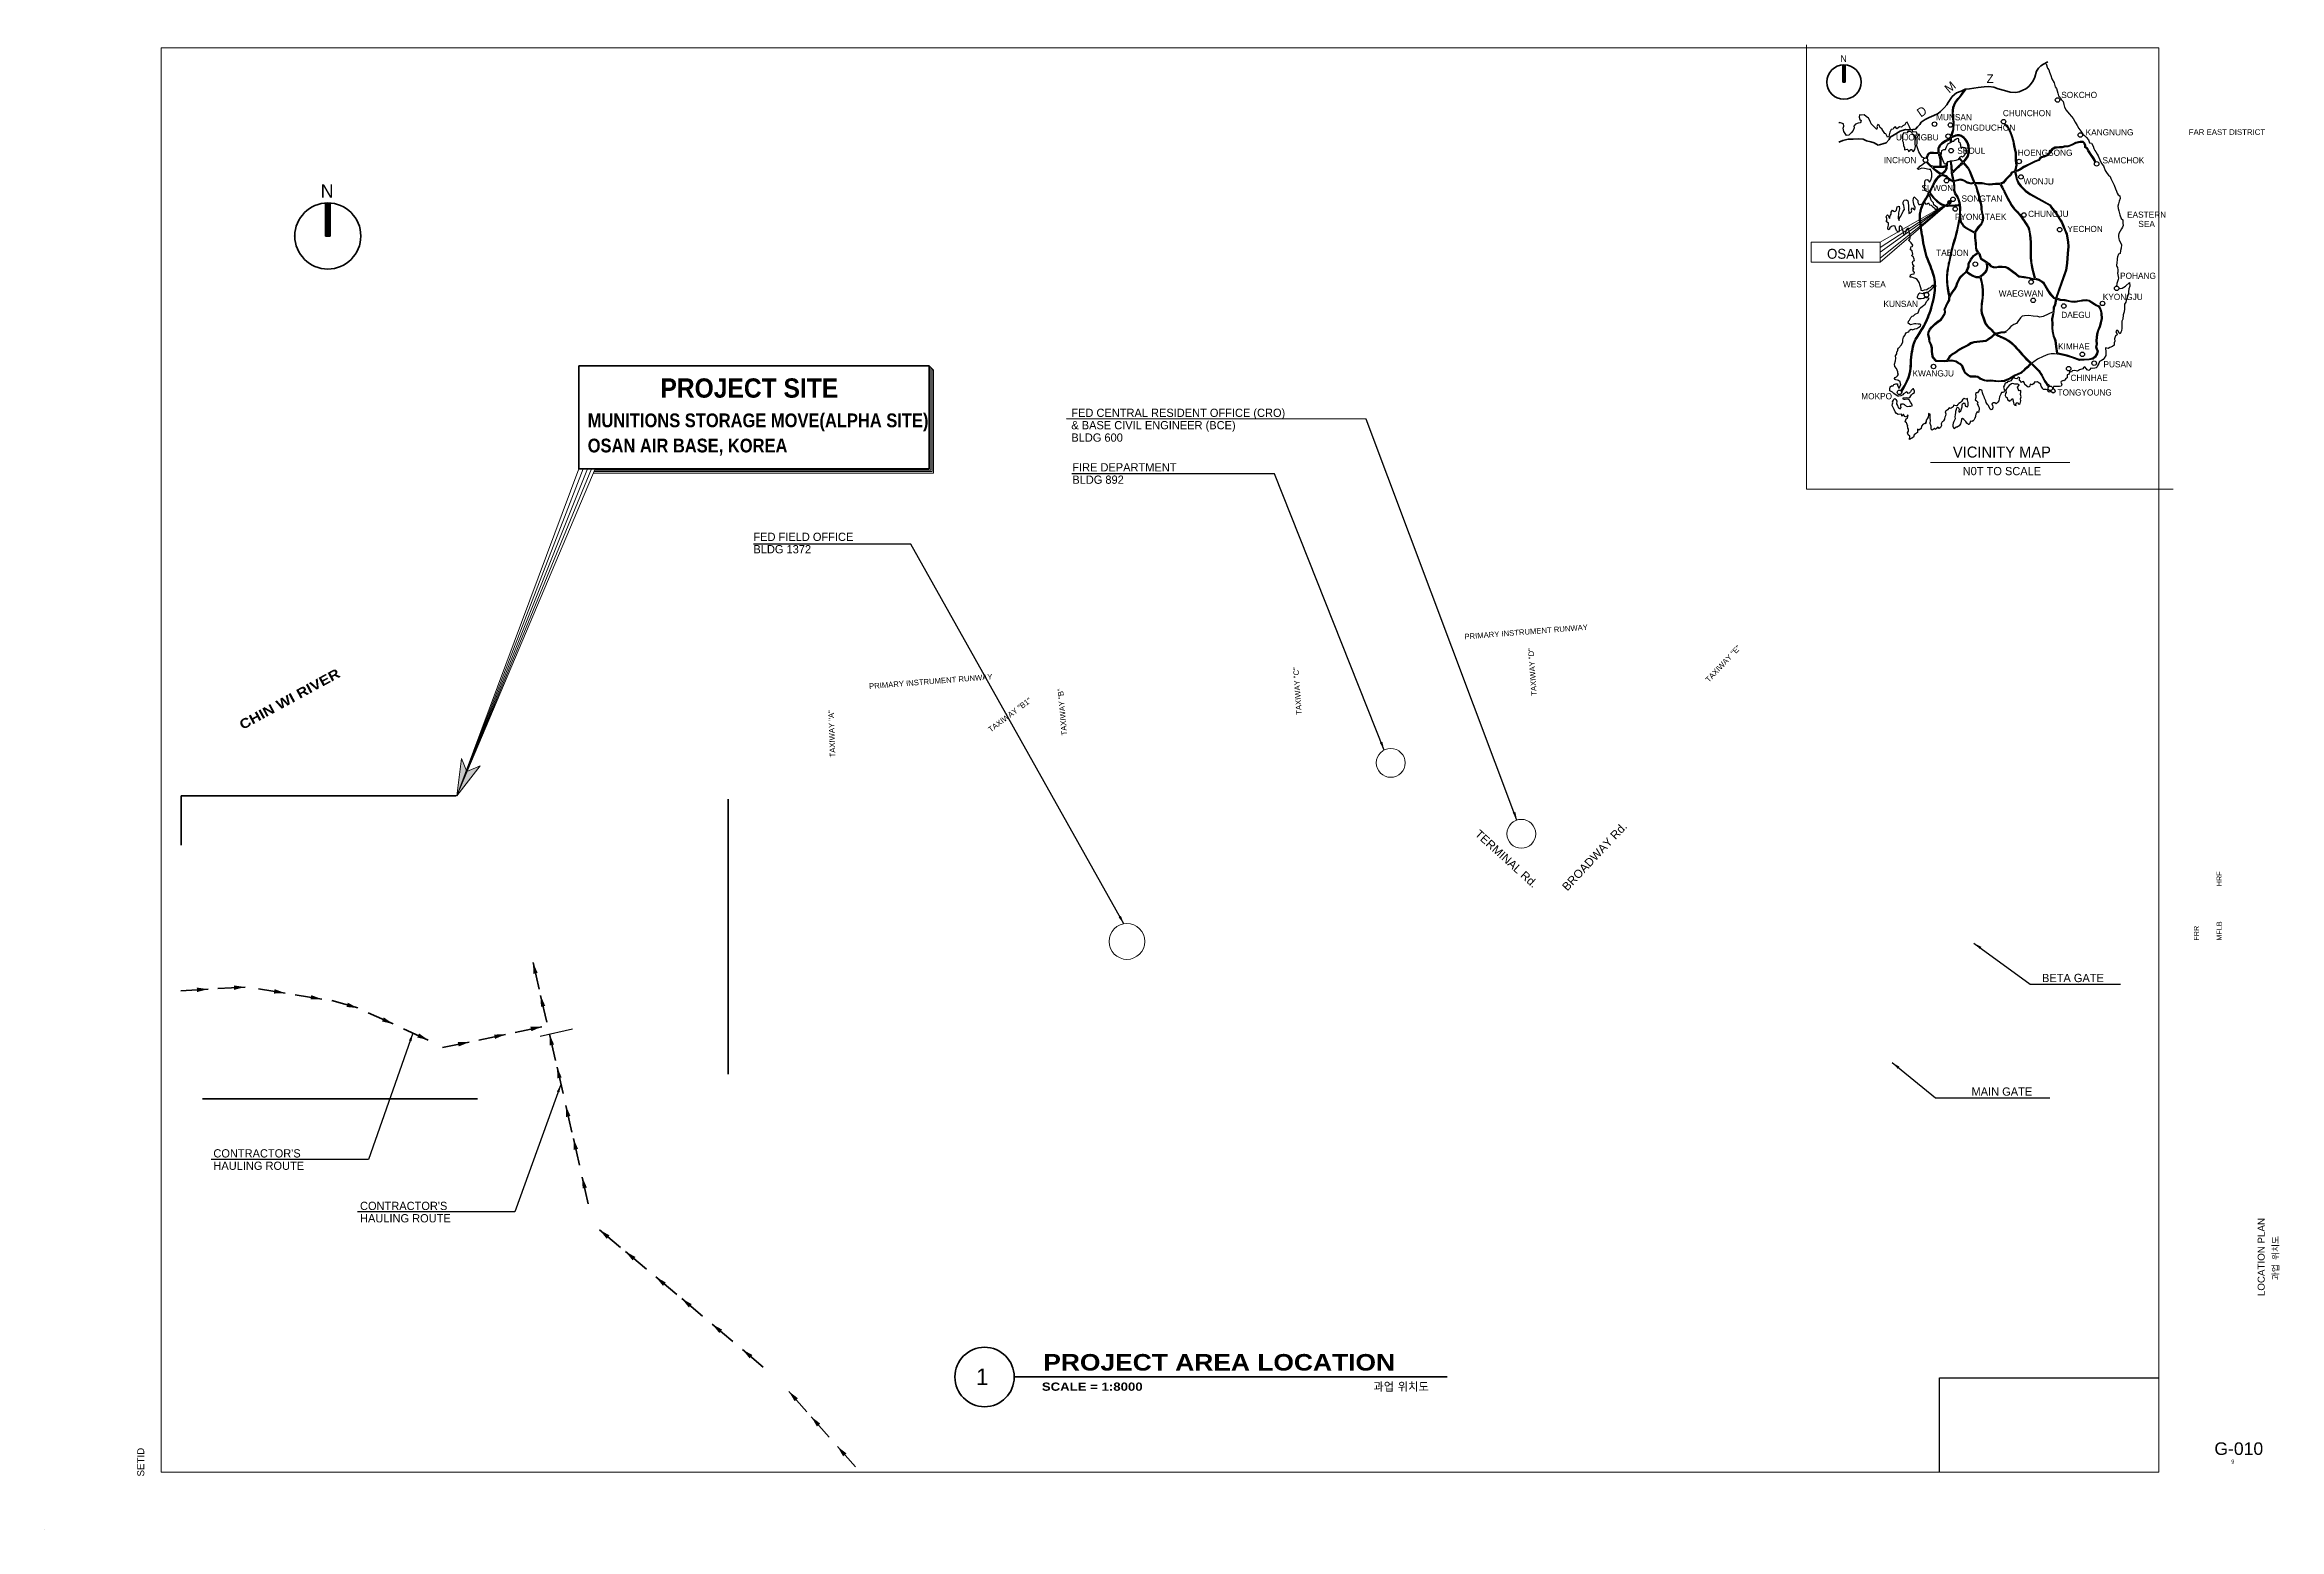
# Paper-space layout 'SHEET' of a CAD drawing. Header units: metres. Extents: x 0 to 0.813, y 0 to 0.54.
# The model-space entities are those that its viewports show. They can reach past a viewport. Long polylines and large blocks are cut down to what shows.
import ezdxf
from ezdxf.enums import TextEntityAlignment as Align

# ---------------------------------------------------------------- set-up
doc = ezdxf.new("R2010")
doc.units = ezdxf.units.M
doc.header["$MEASUREMENT"] = 0
for name, pattern in [('DGN Style 2', [1.328383, 0.79703, -0.531353]), ('DGN Style 4', [0.014126, 0.007063, -0.003532, 0, -0.003532]), ('DGN Style 6', [0.016775, 0, -0.003532, 0.00618, -0.003532, 0, -0.003532]), ('DGN Style 7', [2.656765, 1.195544, -0.531353, 0.398515, -0.531353])]:
    doc.linetypes.add(name, pattern=pattern)
for name, color, linetype, lineweight in [('C-ANNO-DIMS', 7, 'Continuous', 0), ('C-ANNO-PATT', 251, 'Continuous', 0), ('C-ANNO-SYMB', 7, 'Continuous', 35), ('C-ANNO-TEXT', 7, 'Continuous', 25), ('C-PROP-BASE', 2, 'CONLMT', 0), ('C-PROP-CONS(Alpha)', 7, 'DGN Style 2', 40), ('G-ANNO-KEYN', 252, 'Continuous', 0), ('G-ANNO-LEGN', 3, 'Continuous', 0), ('G-ANNO-PATT', 9, 'Continuous', 0), ('G-ANNO-SYMB', 7, 'Continuous', 0), ('G-ANNO-SYMB (Construction)', 6, 'Continuous', 0), ('G-ANNO-TEXT', 7, 'Continuous', 0), ('V-ANNO-PATT', 9, 'Continuous', 0), ('V-DTCH-CNTR', 252, 'DGN Style 7', 0), ('V-DTCH-TOP~', 252, 'Continuous', 0), ('V-POWR-POLE', 7, 'Continuous', 0), ('V-SITE-WALK', 7, 'Continuous', 0)]:
    doc.layers.add(name, color=color, linetype=linetype, lineweight=lineweight)
doc.styles.add('Dim', font='ENGINEERING.shx')
doc.styles.add('SHEET', font='ENGINEERING.shx', dxfattribs={"height": 0.003})
doc.styles.add('Style-Arial', font='arial.ttf')
doc.styles.add('Style-Arial Black', font='')
doc.styles.add('Style-ENGINEERING', font='ENGINEERING.shx')
doc.styles.add('Style-STANDARD', font='STANDARD.shx')
doc.styles.add('Style-WORKING', font='WORKING.shx')
doc.styles.get('Style-Arial Black').set_extended_font_data('Arial Black')
doc.linetypes.add('CONLMT', pattern='A,0.10417,-0.009026,[2,dgnlstyle-tsaec.shx,S=4.1336e-05,R=0,X=0,Y=0],-0.009026', length=0.122222)
doc.dimstyles.get("Standard").update_dxf_attribs({"dimtxt": 0.18, "dimasz": 0.18, "dimexe": 0.18, "dimexo": 0.0625, "dimgap": 0.09, "dimtad": 0, "dimtih": 1, "dimtoh": 1, "dimdec": 4, "dimzin": 0, "dimdsep": 46, "dimtxsty": 'Standard', "dimcen": 0.09, "dimadec": 0, "dimazin": 0, "dimtfac": 1, "dimtdec": 4, "dimtofl": 0, "dimtmove": 0, "dimatfit": 3, "dimfxl": 1, "dimtolj": 1, "dimtzin": 0, "dimarcsym": 0})

psp = doc.layouts.new('SHEET')

# ---------------------------------------------------------------- texts
at = {"layer": 'C-ANNO-SYMB'}
for s, height, style, p in [('N', 0.0048, 'Style-WORKING', (0.10269, 0.48658)), ('1', 0.006, 'SHEET', (0.34093, 0.05545))]:
    psp.add_text(s, height=height, dxfattribs=dict(at, style=style)).set_placement(p, align=Align.MIDDLE_CENTER)
at = {"layer": 'C-ANNO-SYMB', "style": 'Style-Arial Black'}
psp.add_text('PROJECT AREA LOCATION', height=0.006, dxfattribs=at).set_placement((0.36314, 0.05772))
psp.add_text('SCALE = 1:8000', height=0.003, dxfattribs=at).set_placement((0.36261, 0.05186), align=Align.MIDDLE_LEFT)
at = {"layer": 'C-ANNO-TEXT', "color": 252, "style": 'Style-Arial'}
for s, height, rotation, p in [('PRIMARY INSTRUMENT RUNWAY', 0.002, 4.48427, (0.5163, 0.32453)), ('TAXIWAY "D"', 0.002, 93.9245, (0.54162, 0.30305)), ('TAXIWAY "E"', 0.002, 46.78991, (0.60448, 0.30846)), ('PRIMARY INSTRUMENT RUNWAY', 0.002, 4.48427, (0.29978, 0.30651)), ('TAXIWAY "C"', 0.002, 93.9245, (0.45616, 0.29613)), ('TAXIWAY "C"', 0.002, 93.9245, (0.45616, 0.29613)), ('TAXIWAY "B1"', 0.002, 36.93078, (0.34344, 0.29047)), ('TAXIWAY "B1"', 0.002, 36.93078, (0.34344, 0.29047)), ('TAXIWAY "B"', 0.002, 95.042, (0.37083, 0.28862)), ('TAXIWAY "B"', 0.002, 95.042, (0.37083, 0.28862)), ('TAXIWAY "A"', 0.002, 92, (0.28654, 0.28062)), ('TERMINAL Rd.', 0.003, 317.75867, (0.52086, 0.25353)), ('BROADWAY Rd.', 0.003, 46.77984, (0.5526, 0.2329))]:
    psp.add_text(s, height=height, rotation=rotation, dxfattribs=at).set_placement(p, align=Align.MIDDLE_LEFT)
at = {"layer": 'C-ANNO-TEXT', "lineweight": 30, "style": 'Style-Arial Black'}
psp.add_text('과업 위치도', height=0.003, dxfattribs=at).set_placement((0.48319, 0.05036))
at = {"layer": 'C-ANNO-TEXT', "char_height": 0.003, "attachment_point": 1, "line_spacing_factor": 0.9, "style": 'Style-ENGINEERING'}
for s, insert in [('BETA GATE', (0.72632, 0.20194)), ('MAIN GATE', (0.7007, 0.16064)), ("CONTRACTOR'S\\PHAULING ROUTE\\P", (0.06135, 0.13818)), ("CONTRACTOR'S\\PHAULING ROUTE\\P", (0.11468, 0.11908))]:
    psp.add_mtext(s, dxfattribs=dict(at, insert=insert))
at = {"layer": 'C-ANNO-TEXT', "insert": (0.81138, 0.09861), "char_height": 0.00225, "attachment_point": 5, "rotation": 90, "line_spacing_factor": 0.626667, "style": 'Style-WORKING'}
psp.add_mtext('\\fDotumChe|b0|i0|c00|p54;과업 위치도', dxfattribs=at)
at = {"layer": 'G-ANNO-SYMB', "linetype": 'ByBlock', "lineweight": 35, "style": 'Style-WORKING'}
psp.add_text('N', height=0.0025, dxfattribs=at).set_placement((0.65417, 0.53469), align=Align.MIDDLE_CENTER)
at = {"layer": 'G-ANNO-SYMB', "style": 'Style-Arial Black'}
for s, height, width, p in [('PROJECT SITE', 0.007, 0.8, (0.2239, 0.41843)), ('MUNITIONS STORAGE MOVE(ALPHA SITE)', 0.005, 0.75, (0.19747, 0.40567)), ('OSAN AIR BASE, KOREA', 0.005, 0.75, (0.19747, 0.39652))]:
    psp.add_text(s, height=height, dxfattribs=dict(at, width=width)).set_placement(p, align=Align.TOP_LEFT)
psp.add_text('CHIN WI RIVER', height=0.0035, rotation=28.50555, dxfattribs=at).set_placement((0.07033, 0.29369), align=Align.TOP_LEFT)
at = {"layer": 'G-ANNO-SYMB', "char_height": 0.003, "attachment_point": 1, "line_spacing_factor": 0.9, "style": 'Style-ENGINEERING'}
for s, insert in [('FED CENTRAL RESIDENT OFFICE (CRO)\\P& BASE CIVIL ENGINEER (BCE)^JBLDG 600^J', (0.37334, 0.40742)), ('FIRE DEPARTMENT\\PBLDG 892\\P\\P', (0.37369, 0.38761)), ('FED FIELD OFFICE\\PBLDG 1372\\P', (0.25773, 0.36233))]:
    psp.add_mtext(s, dxfattribs=dict(at, insert=insert))
at = {"layer": 'G-ANNO-TEXT', "linetype": 'Continuous', "lineweight": 50, "style": 'Style-ENGINEERING'}
psp.add_text('Z', height=0.00325, dxfattribs=at).set_placement((0.70614, 0.52577))
for s, rotation, p in [('M', 40, (0.69259, 0.52193)), ('D', 35, (0.68227, 0.51321))]:
    psp.add_text(s, height=0.00325, rotation=rotation, dxfattribs=at).set_placement(p)
at = {"layer": 'G-ANNO-TEXT', "linetype": 'Continuous', "lineweight": 25, "style": 'Style-ENGINEERING'}
for s, p in [('SOKCHO', (0.73333, 0.52036)), ('MUNSAN', (0.68779, 0.51225)), ('CHUNCHON', (0.7121, 0.51376)), ('UIJONGBU', (0.67319, 0.50495)), ('TONGDUCHON', (0.6947, 0.50848)), ('KANGNUNG', (0.7422, 0.50677)), ('INCHON', (0.66879, 0.49668)), ('SEOUL', (0.69552, 0.50008)), ('HOENGSONG', (0.71751, 0.49935)), ('SAMCHOK', (0.74833, 0.4966)), ('SUWON', (0.68249, 0.48653)), ('WONJU', (0.71962, 0.48895)), ('SONGTAN', (0.69705, 0.48268)), ('PYONGTAEK', (0.69464, 0.47605)), ('CHUNGJU', (0.72127, 0.47711)), ('YECHON', (0.73557, 0.47164)), ('TAEJON', (0.68785, 0.46297)), ('POHANG', (0.75472, 0.45461)), ('WAEGWAN', (0.71059, 0.44819)), ('KYONGJU', (0.74843, 0.44695)), ('KUNSAN', (0.66867, 0.44439)), ('DAEGU', (0.73334, 0.4404)), ('KIMHAE', (0.73217, 0.42894)), ('PUSAN', (0.74868, 0.42245)), ('KWANGJU', (0.67925, 0.41913)), ('TONGYOUNG', (0.73198, 0.4122)), ('CHINHAE', (0.73669, 0.4175)), ('MOKPO', (0.6606, 0.41084))]:
    psp.add_text(s, height=0.00225, dxfattribs=at).set_placement(p)
for s, height, p in [('WEST SEA', 0.00225, (0.66173, 0.45268)), ('N0T TO SCALE', 0.003, (0.71175, 0.38473))]:
    psp.add_text(s, height=height, dxfattribs=at).set_placement(p, align=Align.MIDDLE_CENTER)
at = {"layer": 'G-ANNO-TEXT', "linetype": 'Continuous', "lineweight": 50, "style": 'Style-ENGINEERING'}
psp.add_text('VICINITY MAP', height=0.004, dxfattribs=at).set_placement((0.71175, 0.38964), align=Align.CENTER)
at = {"layer": 'G-ANNO-TEXT', "linetype": 'Continuous', "lineweight": 25, "insert": (0.76437, 0.47625), "char_height": 0.00225, "attachment_point": 5, "line_spacing_factor": 0.9, "style": 'Style-ENGINEERING'}
psp.add_mtext('EASTERN\\PSEA', dxfattribs=at)
at = {"layer": 'G-ANNO-TEXT', "linetype": 'Continuous', "lineweight": 50, "insert": (0.65498, 0.4637), "char_height": 0.0036, "attachment_point": 5, "line_spacing_factor": 0.9, "style": 'Style-ENGINEERING'}
psp.add_mtext('OSAN', dxfattribs=at)

msp = doc.modelspace()

# ---------------------------------------------------------------- texts
at = {"layer": 'V-ANNO-PATT', "style": 'Style-STANDARD'}
msp.add_text('LEVEE ROAD', height=1, rotation=28.045346604, dxfattribs=at).set_placement((327411.28258, 4104335.46096, 11.5356), align=Align.MIDDLE_LEFT)
msp.add_text('LEVEE ROAD', height=1, rotation=28.045346604, dxfattribs=at).set_placement((327411.28258, 4104335.46096, 11.5356), align=Align.MIDDLE_LEFT)
at = {"layer": 'V-POWR-POLE', "style": 'Style-STANDARD'}
msp.add_text('CP', height=0.8, dxfattribs=at).set_placement((327415.37871, 4104326.67688, 8.35728), align=Align.MIDDLE_RIGHT)

# ---------------------------------------------------------------- blocks, each defined once
blk = doc.blocks.new('*U3')
at = {"layer": 'G-ANNO-SYMB', "linetype": 'ByBlock'}
for p, q in [((-0.000305, 0), (-0.000707, 0.000368)), ((-0.000707, 0.000368), (0.00075, 0)), ((0.00075, 0), (-0.000697, -0.000358)), ((-0.000697, -0.000358), (-0.000305, 0))]:
    blk.add_line(p, q, dxfattribs=at)
at = {"layer": 'G-ANNO-SYMB', "linetype": 'ByBlock', "extrusion": (0, 0, -1)}
blk.add_solid([(-0.00075, 0), (0.000707, 0.000368), (0.000697, -0.000358), (0.000305, 0)], dxfattribs=at)
blk = doc.blocks.new('AR1')
at = {"layer": 'G-ANNO-SYMB', "linetype": 'ByBlock', "xscale": 10, "yscale": 10, "zscale": 10}
blk.add_blockref('*U3', (-0.0075, 0), dxfattribs=at)
blk = doc.blocks.new('coeTB')
at = {"layer": 'G-ANNO-SYMB (Construction)', "linetype": 'ByBlock', "flags": 128}
blk.add_lwpolyline([(0, 0), (0, 0), (0, 0), (0, 0), (0, 0)], close=True, dxfattribs=at)
at = {"layer": 'G-ANNO-SYMB', "color": 7, "linetype": 'Continuous', "lineweight": 25, "style": 'Style-Arial', "flags": 8}
blk.add_attdef('district_name', text='', height=0.00203, dxfattribs=at).set_placement((0.77971, 0.50901), align=Align.TOP_LEFT)
at = {"layer": 'G-ANNO-SYMB', "color": 1, "linetype": 'Continuous', "lineweight": 25, "style": 'Style-Arial'}
for tag, p in [('14_appr', (0.78014, 0.49276)), ('13_appr', (0.78506, 0.49276)), ('12_appr', (0.79028, 0.49276)), ('11_appr', (0.7954, 0.49276)), ('10_appr', (0.80053, 0.49276)), ('09_appr', (0.80575, 0.49276)), ('08_appr', (0.81112, 0.49276)), ('14_date', (0.78014, 0.47879)), ('13_date', (0.78506, 0.47879)), ('12_date', (0.79028, 0.47879)), ('11_date', (0.7954, 0.47879)), ('10_date', (0.80053, 0.47879)), ('09_date', (0.80575, 0.47879)), ('08_date', (0.81112, 0.47879)), ('14_desc', (0.78014, 0.43879)), ('13_desc', (0.78506, 0.43879)), ('12_desc', (0.79028, 0.43879)), ('11_desc', (0.7954, 0.43879)), ('10_desc', (0.80053, 0.43879)), ('09_desc', (0.80575, 0.43879)), ('08_desc', (0.81112, 0.43879)), ('14_mark', (0.78014, 0.40259)), ('13_mark', (0.78506, 0.40259)), ('12_mark', (0.79028, 0.40259)), ('11_mark', (0.7954, 0.40259)), ('10_mark', (0.80053, 0.40259)), ('09_mark', (0.80575, 0.40259)), ('08_mark', (0.81112, 0.40259)), ('07_appr', (0.78014, 0.39243)), ('06_appr', (0.78506, 0.39243)), ('05_appr', (0.79028, 0.39243)), ('04_appr', (0.7954, 0.39243)), ('03_appr', (0.80053, 0.39243)), ('02_appr', (0.80575, 0.39243)), ('01_appr', (0.81112, 0.39243)), ('07_date', (0.78014, 0.37846)), ('06_date', (0.78506, 0.37846)), ('05_date', (0.79028, 0.37846)), ('04_date', (0.7954, 0.37846)), ('03_date', (0.80053, 0.37846)), ('02_date', (0.80575, 0.37846)), ('01_date', (0.81112, 0.37846)), ('07_desc', (0.78014, 0.33846)), ('06_desc', (0.78506, 0.33846)), ('05_desc', (0.79028, 0.33846)), ('04_desc', (0.7954, 0.33846)), ('03_desc', (0.80053, 0.33846)), ('02_desc', (0.80575, 0.33846)), ('01_desc', (0.81112, 0.33846)), ('07_mark', (0.78014, 0.30226)), ('06_mark', (0.78506, 0.30226)), ('05_mark', (0.79028, 0.30226)), ('04_mark', (0.7954, 0.30226)), ('03_mark', (0.80053, 0.30226)), ('02_mark', (0.80575, 0.30226)), ('01_mark', (0.81112, 0.30226))]:
    blk.add_attdef(tag, text='', height=0.00203, rotation=90, dxfattribs=at).set_placement(p, align=Align.MIDDLE_CENTER)
at = {"layer": 'G-ANNO-SYMB', "color": 5, "linetype": 'Continuous', "lineweight": 25}
for tag, height, style, p in [('checked_by', 0.0019, 'Style-WORKING', (0.78981, 0.23378)), ('designed_by_name', 0.0019, 'Style-WORKING', (0.78156, 0.214)), ('drawn_by', 0.0019, 'Style-WORKING', (0.78981, 0.214)), ('set_id', 0.00254, 'Style-Arial', (0.03366, 0.01919))]:
    blk.add_attdef(tag, text='', height=height, rotation=90, dxfattribs=dict(at, style=style)).set_placement(p, align=Align.TOP_LEFT)
at = {"layer": 'G-ANNO-SYMB', "color": 5, "linetype": 'Continuous', "lineweight": 25, "style": 'Style-Arial'}
blk.add_attdef('sheet_title_2', text='', height=0.00254, rotation=90, dxfattribs=at).set_placement((0.80476, 0.09898), align=Align.TOP_CENTER)
blk.add_attdef('sheet_id', text='', height=0.00457, dxfattribs=at).set_placement((0.79789, 0.03161), align=Align.TOP_CENTER)
at = {"layer": 'G-ANNO-SYMB', "color": 1, "linetype": 'Continuous', "lineweight": 25, "style": 'Style-WORKING'}
blk.add_attdef('sheet_no', text='', height=0.0015, dxfattribs=at).set_placement((0.79571, 0.02535), align=Align.TOP_CENTER)
blk = doc.blocks.new('POLE1_1')
at = {"layer": 'V-POWR-POLE', "linetype": 'ByBlock'}
blk.add_circle((0, 0), 0.165, dxfattribs=at)
blk = doc.blocks.new('NULL_70')
at = {"layer": 'V-POWR-POLE', "linetype": 'ByBlock', "xscale": 1.5, "yscale": 1.5, "zscale": 0.5}
blk.add_blockref('POLE1_1', (0, 0), dxfattribs=at)
blk = doc.blocks.new('NULL_69')
at = {"layer": 'V-POWR-POLE', "linetype": 'ByBlock'}
blk.add_blockref('NULL_70', (0, 0), dxfattribs=at)
at = {"layer": 'V-POWR-POLE', "linetype": 'ByBlock', "style": 'Style-STANDARD'}
blk.add_text('CP', height=0.8, dxfattribs=at).set_placement((-1, 0), align=Align.MIDDLE_RIGHT)
blk = doc.blocks.new('POLE1_3')
at = {"layer": 'V-POWR-POLE', "linetype": 'ByBlock'}
blk.add_circle((0, 0), 0.165, dxfattribs=at)
blk = doc.blocks.new('NULL_1848')
at = {"layer": 'V-POWR-POLE', "linetype": 'ByBlock', "xscale": 1.5, "yscale": 1.5, "zscale": 0.5}
blk.add_blockref('POLE1_3', (0, 0), dxfattribs=at)

# ---------------------------------------------------------------- linework, layer by layer
at = {"layer": 'C-ANNO-TEXT', "color": 0, "lineweight": -2, "ltscale": 0.6}
msp.add_lwpolyline([(328463.34504, 4103313.93421), (328463.34504, 4102748.3794), (326761.1304, 4102748.3794), (326761.1304, 4104627.86256), (328463.34504, 4104627.86256), (328463.34504, 4103413.09209)], dxfattribs=at)
at = {"layer": 'C-ANNO-TEXT', "color": 1, "lineweight": -2, "ltscale": 0.6, "const_width": 2}
msp.add_lwpolyline([(327467.23862, 4103797.22474), (327156.86484, 4103761.37398), (326979.06616, 4103502.6157), (326871.44995, 4103518.20397), (326865.20791, 4103607.05436), (326922.91556, 4103790.98993), (327072.64587, 4104048.19014), (327277.73208, 4104241.62014), (327549.88207, 4104392.41585)], dxfattribs=at)
at = {"layer": 'C-PROP-BASE', "color": 251, "linetype": 'DGN Style 7'}
msp.add_lwpolyline([(327404.22893, 4104316.90571), (327431.09893, 4104331.65171)], dxfattribs=at)
at = {"layer": 'C-PROP-CONS(Alpha)', "color": 9, "transparency": 33554661, "flags": 128}
msp.add_lwpolyline([(328051.3527, 4102748.3794), (328033.31556, 4102763.75986), (328008.63588, 4102785.19479), (328001.05871, 4102791.75499), (327978.76352, 4102811.49267), (327966.14393, 4102822.81362), (327961.87995, 4102829.3476), (327957.05764, 4102838.76079), (327950.91422, 4102852.44749), (327944.91088, 4102882.46314), (327922.95032, 4102979.6172), (327922.19606, 4102984.0747), (327896.89525, 4103096.805), (327873.60268, 4103197.99608), (327970.27789, 4103222.03459), (327945.28538, 4103305.34308), (327930.28199, 4103330.565), (327883.5789, 4103409.04538), (327883.5789, 4103409.04538), (327870.96134, 4103413.47553), (327831.82933, 4103476.30631), (327799.67345, 4103521.61369), (327806.65927, 4103526.95559), (327784.92164, 4103571.61782), (327626.27389, 4103555.28945), (327612.57954, 4103537.31655), (327610.91227, 4103605.48286), (327464.38998, 4103600.40833), (327376.92876, 4103410.13782), (327521.47001, 4103346.72723), (327528.82817, 4103347.64721), (327568.32873, 4103211.27215), (327234.5935, 4103358.39736), (327245.94291, 4103450.1628), (327247.40576, 4103462.28214), (327240.14668, 4103465.30415), (327209.48467, 4103470.9128), (327163.57752, 4103479.173), (327097.17733, 4103490.79146), (327094.80376, 4103490.33633), (327087.56696, 4103491.46592), (327077.44954, 4103494.95888), (327074.03029, 4103496.13935), (327072.34455, 4103496.70369), (327040.42658, 4103507.29082), (327024.62548, 4103509.74664), (327005.05546, 4103511.62135), (326997.36636, 4103513.40122), (326987.18586, 4103509.17685), (326924.94019, 4103516.67967), (326868.18984, 4103514.4521, -0.4874798273), (326842.7292, 4103544.50484), (326855.81283, 4103607.65349), (326872.35493, 4103674.82912), (326885.78497, 4103716.96384), (326897.18209, 4103756.39238), (326911.80797, 4103792.56287), (326942.77846, 4103859.49528), (326985.03095, 4103937.1701), (327038.37598, 4104017.3399), (327049.96996, 4104031.93014), (327093.27729, 4104085.21632), (327121.05615, 4104115.05712), (327147.49273, 4104141.10906), (327201.0579, 4104189.95016), (327247.82362, 4104227.24154), (327274.2756, 4104246.45842), (327310.90528, 4104272.18905), (327338.75075, 4104290.68244), (327394.38228, 4104323.71815), (327454.77974, 4104356.19358), (327554.82171, 4104397.58833), (327560.15739, 4104391.6968), (327629.89596, 4104414.0152), (327759.0313, 4104448.39846), (327757.27393, 4104455.16577), (328107.05403, 4104542.5101), (328119.33806, 4104542.5101), (328124.64834, 4104536.17317), (328129.42546, 4104518.54925), (328131.92199, 4104503.02964), (328135.0783, 4104500.21322), (328154.08532, 4104500.66779), (328149.89853, 4104547.78374), (328149.77457, 4104555.82471), (328168.09666, 4104560.11631), (328180.19716, 4104561.57123), (328186.87648, 4104562.38966), (328203.89371, 4104564.51726), (328194.56496, 4104557.62358), (328191.44373, 4104556.20244), (328187.36038, 4104545.71926), (328182.82531, 4104532.76347), (328181.33939, 4104525.83946), (328180.43857, 4104514.50898), (328180.34169, 4104501.51969), (328182.99525, 4104464.36991), (328121.04507, 4104464.11517), (328089.31175, 4104492.9396), (327768.69294, 4104411.19338), (327762.39427, 4104435.44831), (327630.61537, 4104402.08127), (327568.96124, 4104381.97578), (327586.78092, 4104362.29968), (327579.79504, 4104360.19002), (327526.99498, 4104339.56064), (327472.1786, 4104315.44936), (327377.06161, 4104262.3942), (327337.81504, 4104235.45313), (327331.84777, 4104234.20348), (327216.38207, 4104145.33798), (327178.59297, 4104112.04266), (327136.63714, 4104068.61994), (327133.16172, 4104062.07393), (327081.99277, 4104002.3049), (327197.91251, 4103949.97329), (327165.54847, 4103878.06014), (327236.18395, 4103839.51795), (327385.37396, 4103849.82986), (327376.94969, 4103947.71175), (327522.70873, 4103959.65921), (327570.12093, 4103966.10401), (327619.943, 4103970.18778), (327675.58027, 4103972.18966), (327840.24624, 4103985.68687), (327861.32621, 4103740.75776), (327930.64207, 4103742.35485), (327992.44273, 4103748.22786), (328033.50295, 4103744.72485), (328070.88489, 4103745.58616), (328069.983, 4103756.76948), (328241.83308, 4103770.44222), (328288.46429, 4103241.59854), (328052.97432, 4103223.49588), (328046.34096, 4103208.98868), (328077.96337, 4102853.33535), (328045.91402, 4102815.22495), (328124.41153, 4102748.3794)], format="xyb", dxfattribs=at)
at = {"layer": 'V-ANNO-PATT', "linetype": 'Continuous'}
for p, q in [((327421.82246, 4104343.8154, 11.69586), (327421.85796, 4104343.7621, 11.69608)), ((327423.17365, 4104343.6416, 11.7016), (327423.20925, 4104343.7215, 11.70164)), ((327424.62624, 4104344.0414, 11.70701), (327424.66184, 4104343.9881, 11.70723)), ((327425.01584, 4104345.0357, 11.70734), (327425.05134, 4104345.1157, 11.70738)), ((327425.82243, 4104343.8154, 11.71218), (327425.85793, 4104343.7621, 11.71239)), ((327426.36553, 4104344.6716, 11.71331), (327426.40113, 4104344.7516, 11.71335)), ((327427.17362, 4104343.6416, 11.71791), (327427.20922, 4104343.7215, 11.71796)), ((327427.56443, 4104346.3589, 11.71605), (327427.59993, 4104346.3056, 11.71626)), ((327428.46212, 4104345.507, 11.72079), (327428.47102, 4104345.4271, 11.72093)), ((327428.55893, 4104347.1314, 11.71912), (327428.59453, 4104347.2114, 11.71917)), ((327428.62621, 4104344.0414, 11.72333), (327428.66181, 4104343.9881, 11.72354)), ((327386.60796, 4104324.98661, 11.62627), (327386.64346, 4104325.06661, 11.62634)), ((327387.95765, 4104324.62251, 11.62155), (327387.99325, 4104324.70251, 11.62162)), ((327389.15655, 4104326.30981, 11.62155), (327389.19205, 4104326.25651, 11.62133)), ((327390.05424, 4104325.45791, 11.61714), (327390.06314, 4104325.37801, 11.61695)), ((327390.15105, 4104327.08231, 11.62024), (327390.18665, 4104327.16231, 11.6203)), ((327390.60794, 4104324.98661, 11.61453), (327390.64344, 4104325.06661, 11.6146)), ((327391.41455, 4104327.44161, 11.61727), (327391.45005, 4104327.38831, 11.61706)), ((327391.95763, 4104324.62251, 11.60981), (327391.99323, 4104324.70251, 11.60988)), ((327392.04644, 4104326.87811, 11.61425), (327392.08204, 4104326.95801, 11.61431)), ((327392.76574, 4104327.26781, 11.61295), (327392.80134, 4104327.34771, 11.61301)), ((327393.15654, 4104326.30981, 11.60981), (327393.19204, 4104326.25651, 11.60959)), ((327393.82262, 4104329.11421, 11.60036), (327393.85812, 4104329.06091, 11.60057)), ((327394.05423, 4104325.45791, 11.6054), (327394.06313, 4104325.37801, 11.60521)), ((327394.45451, 4104328.55071, 11.60365), (327394.49011, 4104328.63061, 11.6037)), ((327394.60792, 4104324.98661, 11.60279), (327394.64342, 4104325.06661, 11.60285)), ((327395.17379, 4104325.26511, 11.61077), (327395.20939, 4104325.34501, 11.61081)), ((327395.17381, 4104328.94041, 11.60609), (327395.20941, 4104329.02031, 11.60613)), ((327395.5646, 4104327.98241, 11.6089), (327395.6001, 4104327.92911, 11.60912)), ((327396.46229, 4104327.13051, 11.61365), (327396.47119, 4104327.05061, 11.61379)), ((327396.5591, 4104328.75491, 11.61198), (327396.5947, 4104328.83491, 11.61202)), ((327396.62638, 4104325.66491, 11.61619), (327396.66198, 4104325.61161, 11.6164)), ((327396.6264, 4104329.34021, 11.61151), (327396.662, 4104329.28691, 11.61172)), ((327397.01598, 4104326.65921, 11.61651), (327397.05148, 4104326.73921, 11.61655)), ((327397.016, 4104330.33451, 11.61183), (327397.0515, 4104330.41451, 11.61187)), ((327397.82259, 4104329.11421, 11.61667), (327397.85809, 4104329.06091, 11.61689)), ((327398.36567, 4104326.29511, 11.62248), (327398.40127, 4104326.37511, 11.62252)), ((327398.36569, 4104329.97041, 11.6178), (327398.40129, 4104330.05041, 11.61784)), ((327398.45448, 4104328.55071, 11.61997), (327398.49008, 4104328.63061, 11.62001)), ((327399.17378, 4104328.94041, 11.62241), (327399.20938, 4104329.02031, 11.62245)), ((327399.56457, 4104327.98241, 11.62522), (327399.60007, 4104327.92911, 11.62543)), ((327399.56459, 4104331.65771, 11.62054), (327399.60009, 4104331.60441, 11.62076)), ((327400.46227, 4104330.80581, 11.62529), (327400.47117, 4104330.72591, 11.62543)), ((327400.55906, 4104328.75491, 11.62829), (327400.59466, 4104328.83491, 11.62834)), ((327400.55908, 4104332.43021, 11.62362), (327400.59468, 4104332.51021, 11.62366)), ((327400.62637, 4104329.34021, 11.62782), (327400.66197, 4104329.28691, 11.62804)), ((327401.01597, 4104330.33451, 11.62815), (327401.05147, 4104330.41451, 11.62819)), ((327401.82255, 4104329.11421, 11.63299), (327401.85805, 4104329.06091, 11.6332)), ((327401.82257, 4104332.78951, 11.62831), (327401.85807, 4104332.73621, 11.62853)), ((327402.36565, 4104329.97041, 11.63412), (327402.40125, 4104330.05041, 11.63416)), ((327402.36567, 4104333.64571, 11.62944), (327402.40127, 4104333.72571, 11.62948)), ((327402.45445, 4104328.55071, 11.63629), (327402.49005, 4104328.63061, 11.63633)), ((327402.45447, 4104332.22601, 11.63161), (327402.49007, 4104332.30591, 11.63165)), ((327403.17374, 4104328.94041, 11.63872), (327403.20934, 4104329.02031, 11.63877)), ((327403.17376, 4104332.61571, 11.63405), (327403.20936, 4104332.69561, 11.63409)), ((327403.56455, 4104331.65771, 11.63686), (327403.60005, 4104331.60441, 11.63707)), ((327404.46224, 4104330.80581, 11.64161), (327404.47114, 4104330.72591, 11.64174)), ((327404.46226, 4104334.48111, 11.63693), (327404.47116, 4104334.40121, 11.63707)), ((327404.55905, 4104332.43021, 11.63993), (327404.59465, 4104332.51021, 11.63998)), ((327404.62635, 4104333.01551, 11.63946), (327404.66195, 4104332.96221, 11.63968)), ((327405.01593, 4104330.33451, 11.64446), (327405.05143, 4104330.41451, 11.64451)), ((327405.01595, 4104334.00981, 11.63979), (327405.05145, 4104334.08981, 11.63983)), ((327405.82254, 4104332.78951, 11.64463), (327405.85804, 4104332.73621, 11.64484)), ((327406.36564, 4104333.64571, 11.64576), (327406.40124, 4104333.72571, 11.6458)), ((327406.45443, 4104332.22601, 11.64792), (327406.49003, 4104332.30591, 11.64797)), ((327406.45445, 4104335.90131, 11.64325), (327406.48275, 4104335.96481, 11.64328)), ((327407.17373, 4104332.61571, 11.65036), (327407.20933, 4104332.69561, 11.65041)), ((327407.17375, 4104336.291, 11.64569), (327407.19521, 4104336.33917, 11.64571)), ((327407.56452, 4104331.65771, 11.65318), (327407.60002, 4104331.60441, 11.65339)), ((327407.56454, 4104335.33301, 11.6485), (327407.60004, 4104335.27971, 11.64871)), ((327408.46223, 4104334.48111, 11.65325), (327408.47113, 4104334.40121, 11.65338)), ((327408.55902, 4104332.43021, 11.65625), (327408.59462, 4104332.51021, 11.65629)), ((327408.55903, 4104336.1055, 11.65157), (327408.59463, 4104336.1855, 11.65162)), ((327408.62632, 4104333.01551, 11.65578), (327408.66192, 4104332.96221, 11.65599)), ((327408.62634, 4104336.6908, 11.6511), (327408.66194, 4104336.6375, 11.65132)), ((327409.01592, 4104334.00981, 11.6561), (327409.05142, 4104334.08981, 11.65615)), ((327409.82251, 4104332.78951, 11.66095), (327409.85801, 4104332.73621, 11.66116)), ((327409.82253, 4104336.4648, 11.65627), (327409.85803, 4104336.4115, 11.65648)), ((327410.36561, 4104333.64571, 11.66207), (327410.40121, 4104333.72571, 11.66212)), ((327410.36563, 4104337.321, 11.6574), (327410.40123, 4104337.401, 11.65744)), ((327410.45442, 4104335.90131, 11.65956), (327410.49002, 4104335.9812, 11.65961)), ((327411.17371, 4104336.291, 11.662), (327411.20931, 4104336.3709, 11.66205)), ((327411.56451, 4104335.33301, 11.66482), (327411.60001, 4104335.27971, 11.66503)), ((327412.46219, 4104334.48111, 11.66956), (327412.47109, 4104334.40121, 11.6697)), ((327412.46221, 4104338.1564, 11.66488), (327412.47111, 4104338.0765, 11.66502)), ((327412.559, 4104336.1055, 11.66789), (327412.5946, 4104336.1855, 11.66793)), ((327412.6263, 4104336.6908, 11.66742), (327412.6619, 4104336.6375, 11.66763)), ((327413.01591, 4104337.6851, 11.66774), (327413.05141, 4104337.7651, 11.66779)), ((327413.82249, 4104336.4648, 11.67259), (327413.85799, 4104336.4115, 11.6728)), ((327414.36559, 4104337.321, 11.67371), (327414.40119, 4104337.401, 11.67375)), ((327414.45438, 4104335.90131, 11.67588), (327414.48998, 4104335.9812, 11.67592)), ((327414.4544, 4104339.5766, 11.6712), (327414.49, 4104339.6565, 11.67125)), ((327415.17368, 4104336.291, 11.67832), (327415.20928, 4104336.3709, 11.67836)), ((327415.1737, 4104339.9663, 11.67364), (327415.2093, 4104340.0462, 11.67368)), ((327415.56449, 4104339.0083, 11.67645), (327415.59999, 4104338.955, 11.67667)), ((327416.46218, 4104338.1564, 11.6812), (327416.47108, 4104338.0765, 11.68134)), ((327416.55897, 4104336.1055, 11.68421), (327416.59457, 4104336.1855, 11.68425)), ((327416.55899, 4104339.7808, 11.67953), (327416.59459, 4104339.8608, 11.67957)), ((327416.62627, 4104336.6908, 11.68373), (327416.66187, 4104336.6375, 11.68395)), ((327416.62629, 4104340.3661, 11.67906), (327416.66189, 4104340.3128, 11.67927)), ((327417.01587, 4104337.6851, 11.68406), (327417.05137, 4104337.7651, 11.6841)), ((327417.01589, 4104341.3604, 11.67938), (327417.05139, 4104341.4404, 11.67942)), ((327417.82248, 4104340.1401, 11.68422), (327417.85798, 4104340.0868, 11.68444)), ((327418.36556, 4104337.321, 11.69003), (327418.40116, 4104337.401, 11.69007)), ((327418.36558, 4104340.9963, 11.68535), (327418.40118, 4104341.0763, 11.68539)), ((327418.45437, 4104339.5766, 11.68752), (327418.48997, 4104339.6565, 11.68756)), ((327419.17367, 4104339.9663, 11.68996), (327419.20927, 4104340.0462, 11.69)), ((327419.56446, 4104339.0083, 11.69277), (327419.59996, 4104338.955, 11.69298)), ((327419.56448, 4104342.6836, 11.68809), (327419.59998, 4104342.6303, 11.68831)), ((327420.46217, 4104341.8317, 11.69284), (327420.47106, 4104341.7518, 11.69298)), ((327420.55895, 4104339.7808, 11.69584), (327420.59455, 4104339.8608, 11.69589)), ((327420.62626, 4104340.3661, 11.69537), (327420.66186, 4104340.3128, 11.69559)), ((327421.01586, 4104341.3604, 11.6957), (327421.05136, 4104341.4404, 11.69574)), ((327421.82245, 4104340.1401, 11.70054), (327421.85794, 4104340.0868, 11.70075)), ((327422.36555, 4104340.9963, 11.70167), (327422.40115, 4104341.0763, 11.70171)), ((327422.45434, 4104339.5766, 11.70384), (327422.48994, 4104339.6565, 11.70388)), ((327422.45436, 4104343.2519, 11.69916), (327422.48996, 4104343.3318, 11.6992)), ((327423.17363, 4104339.9663, 11.70627), (327423.20923, 4104340.0462, 11.70632)), ((327423.56444, 4104342.6836, 11.70441), (327423.59994, 4104342.6303, 11.70462)), ((327424.46213, 4104341.8317, 11.70916), (327424.47103, 4104341.7518, 11.70929)), ((327424.55894, 4104343.4561, 11.70748), (327424.59454, 4104343.5361, 11.70753)), ((327425.01583, 4104341.3604, 11.71201), (327425.05133, 4104341.4404, 11.71206)), ((327426.45432, 4104343.2519, 11.71547), (327426.48992, 4104343.3318, 11.71552)), ((327427.56441, 4104342.6836, 11.72073), (327427.59991, 4104342.6303, 11.72094)), ((327428.55891, 4104343.4561, 11.7238), (327428.59451, 4104343.5361, 11.72384))]:
    msp.add_line(p, q, dxfattribs=at)
at = {"layer": 'V-ANNO-PATT', "linetype": 'Continuous', "extrusion": (9.61914e-05, 0.000693404, 1), "flags": 128}
for points, elevation in [([(327423.44331, 4104343.56314), (327423.48794, 4104343.8848)], 2889.16641), ([(327395.44348, 4104328.86203), (327395.48644, 4104329.17168)], 2889.05802)]:
    msp.add_lwpolyline(points, dxfattribs=dict(at, elevation=elevation))
at = {"layer": 'V-ANNO-PATT', "linetype": 'Continuous', "extrusion": (-0.004079, 0.001273, 0.999991), "flags": 128}
for points, elevation in [([(327420.95069, 4104343.33434), (327421.15811, 4104343.12014), (327420.77801, 4104342.94404)], 3899.32332), ([(327422.35731, 4104342.46454), (327422.46391, 4104342.68654), (327422.64151, 4104342.55334), (327422.35731, 4104342.46454)], 3899.32334), ([(327423.51351, 4104343.85444), (327423.62001, 4104344.07644), (327423.79761, 4104343.94324), (327423.51351, 4104343.85444)], 3899.32334), ([(327424.76971, 4104342.94104), (327424.84011, 4104343.44854), (327425.15811, 4104343.12014), (327424.77801, 4104342.94404)], 3899.32332), ([(327425.82061, 4104344.48924), (327425.92711, 4104344.71124), (327426.10471, 4104344.57804), (327425.82061, 4104344.48924)], 3899.32334), ([(327390.57931, 4104326.67224), (327390.81911, 4104327.12504), (327391.00561, 4104326.70774), (327390.58821, 4104326.67224)], 3899.32333), ([(327391.51351, 4104325.47794), (327391.62001, 4104325.69994), (327391.79761, 4104325.56674), (327391.51351, 4104325.47794)], 3899.32334), ([(327392.76971, 4104324.56454), (327392.84011, 4104325.07204), (327393.15811, 4104324.74364), (327392.77801, 4104324.56754)], 3899.32332), ([(327392.95783, 4104328.62577), (327393.15811, 4104328.41894), (327392.77801, 4104328.24284)], 3899.32333), ([(327393.82061, 4104326.11274), (327393.92711, 4104326.33474), (327394.10471, 4104326.20154), (327393.82061, 4104326.11274)], 3899.32334), ([(327394.35731, 4104324.08804), (327394.46391, 4104324.31004), (327394.64151, 4104324.17684), (327394.35731, 4104324.08804)], 3899.32334), ([(327394.35731, 4104327.76334), (327394.46391, 4104327.98534), (327394.64151, 4104327.85214), (327394.35731, 4104327.76334)], 3899.32334), ([(327394.57931, 4104326.67224), (327394.81911, 4104327.12504), (327395.00561, 4104326.70774), (327394.58821, 4104326.67224)], 3899.32333), ([(327395.51351, 4104325.47794), (327395.62001, 4104325.69994), (327395.79761, 4104325.56674), (327395.51351, 4104325.47794)], 3899.32334), ([(327395.51351, 4104329.15324), (327395.62001, 4104329.37524), (327395.79761, 4104329.24204), (327395.51351, 4104329.15324)], 3899.32334), ([(327396.76971, 4104328.23984), (327396.84011, 4104328.74734), (327397.15811, 4104328.41894), (327396.77801, 4104328.24284)], 3899.32332), ([(327397.82061, 4104326.11274), (327397.92711, 4104326.33474), (327398.10471, 4104326.20154), (327397.82061, 4104326.11274)], 3899.32334), ([(327397.82061, 4104329.78804), (327397.92711, 4104330.01004), (327398.10471, 4104329.87684), (327397.82061, 4104329.78804)], 3899.32334), ([(327398.35731, 4104327.76334), (327398.46391, 4104327.98534), (327398.64151, 4104327.85214), (327398.35731, 4104327.76334)], 3899.32334), ([(327398.57505, 4104331.57728), (327398.64151, 4104331.52744), (327398.35731, 4104331.43864)], 3899.32334), ([(327398.57931, 4104326.67224), (327398.81911, 4104327.12504), (327399.00561, 4104326.70774), (327398.58821, 4104326.67224)], 3899.32333), ([(327398.57931, 4104330.34754), (327398.81911, 4104330.80034), (327399.00561, 4104330.38304), (327398.58821, 4104330.34754)], 3899.32333), ([(327399.51351, 4104329.15324), (327399.62001, 4104329.37524), (327399.79761, 4104329.24204), (327399.51351, 4104329.15324)], 3899.32334), ([(327400.76971, 4104328.23984), (327400.84011, 4104328.74734), (327401.15811, 4104328.41894), (327400.77801, 4104328.24284)], 3899.32332), ([(327400.76971, 4104331.91514), (327400.84011, 4104332.42264), (327401.15811, 4104332.09424), (327400.77801, 4104331.91814)], 3899.32332), ([(327401.82061, 4104329.78804), (327401.92711, 4104330.01004), (327402.10471, 4104329.87684), (327401.82061, 4104329.78804)], 3899.32334), ([(327402.35731, 4104331.43864), (327402.46391, 4104331.66064), (327402.64151, 4104331.52744), (327402.35731, 4104331.43864)], 3899.32334), ([(327402.57931, 4104330.34754), (327402.81911, 4104330.80034), (327403.00561, 4104330.38304), (327402.58821, 4104330.34754)], 3899.32333), ([(327403.51351, 4104329.15324), (327403.62001, 4104329.37524), (327403.79761, 4104329.24204), (327403.51351, 4104329.15324)], 3899.32334), ([(327403.51351, 4104332.82854), (327403.62001, 4104333.05054), (327403.79761, 4104332.91734), (327403.51351, 4104332.82854)], 3899.32334), ([(327404.76971, 4104331.91514), (327404.84011, 4104332.42264), (327405.15811, 4104332.09424), (327404.77801, 4104331.91814)], 3899.32332), ([(327405.82061, 4104333.46334), (327405.92711, 4104333.68534), (327406.10471, 4104333.55214), (327405.82061, 4104333.46334)], 3899.32334), ([(327406.35731, 4104331.43864), (327406.46391, 4104331.66064), (327406.64151, 4104331.52744), (327406.35731, 4104331.43864)], 3899.32334), ([(327406.35731, 4104335.11394), (327406.46391, 4104335.33594), (327406.64151, 4104335.20274), (327406.35731, 4104335.11394)], 3899.32334), ([(327406.57931, 4104334.02284), (327406.81911, 4104334.47564), (327407.00561, 4104334.05834), (327406.58821, 4104334.02284)], 3899.32333), ([(327406.66463, 4104330.50864), (327406.81911, 4104330.80034), (327406.89395, 4104330.63288)], 3899.32332), ([(327407.51351, 4104332.82854), (327407.62001, 4104333.05054), (327407.79761, 4104332.91734), (327407.51351, 4104332.82854)], 3899.32334), ([(327408.76971, 4104331.91514), (327408.84011, 4104332.42264), (327409.15811, 4104332.09424), (327408.77801, 4104331.91814)], 3899.32332), ([(327408.76971, 4104335.59044), (327408.84011, 4104336.09794), (327409.15811, 4104335.76954), (327408.77801, 4104335.59344)], 3899.32332), ([(327409.82061, 4104333.46334), (327409.92711, 4104333.68534), (327410.10471, 4104333.55214), (327409.82061, 4104333.46334)], 3899.32334), ([(327409.82061, 4104337.13864), (327409.92711, 4104337.36064), (327410.10471, 4104337.22744), (327409.82061, 4104337.13864)], 3899.32334), ([(327410.35731, 4104335.11394), (327410.46391, 4104335.33594), (327410.64151, 4104335.20274), (327410.35731, 4104335.11394)], 3899.32334), ([(327410.57931, 4104334.02284), (327410.81911, 4104334.47564), (327411.00561, 4104334.05834), (327410.58821, 4104334.02284)], 3899.32333), ([(327410.86983, 4104338.03745), (327411.00561, 4104337.73364), (327410.58821, 4104337.69814)], 3899.32332), ([(327411.51351, 4104336.50384), (327411.62001, 4104336.72584), (327411.79761, 4104336.59264), (327411.51351, 4104336.50384)], 3899.32334), ([(327412.76971, 4104335.59044), (327412.84011, 4104336.09794), (327413.15811, 4104335.76954), (327412.77801, 4104335.59344)], 3899.32332), ([(327413.82061, 4104337.13864), (327413.92711, 4104337.36064), (327414.10471, 4104337.22744), (327413.82061, 4104337.13864)], 3899.32334), ([(327414.35731, 4104335.11394), (327414.46391, 4104335.33594), (327414.64151, 4104335.20274), (327414.35731, 4104335.11394)], 3899.32334), ([(327414.35731, 4104338.78924), (327414.46391, 4104339.01124), (327414.64151, 4104338.87804), (327414.35731, 4104338.78924)], 3899.32334), ([(327414.57931, 4104337.69814), (327414.81911, 4104338.15094), (327415.00561, 4104337.73364), (327414.58821, 4104337.69814)], 3899.32333), ([(327415.51351, 4104336.50384), (327415.62001, 4104336.72584), (327415.79761, 4104336.59264), (327415.51351, 4104336.50384)], 3899.32334), ([(327415.51351, 4104340.17914), (327415.62001, 4104340.40114), (327415.79761, 4104340.26794), (327415.51351, 4104340.17914)], 3899.32334), ([(327416.76971, 4104339.26574), (327416.84011, 4104339.77324), (327417.15811, 4104339.44484), (327416.77801, 4104339.26874)], 3899.32332), ([(327416.82859, 4104336.01491), (327416.84011, 4104336.09794), (327416.88888, 4104336.04757)], 3899.3233), ([(327417.82061, 4104337.13864), (327417.92711, 4104337.36064), (327418.10471, 4104337.22744), (327417.82061, 4104337.13864)], 3899.32334), ([(327417.82061, 4104340.81394), (327417.92711, 4104341.03594), (327418.10471, 4104340.90274), (327417.82061, 4104340.81394)], 3899.32334), ([(327418.35731, 4104338.78924), (327418.46391, 4104339.01124), (327418.64151, 4104338.87804), (327418.35731, 4104338.78924)], 3899.32334), ([(327418.57931, 4104337.69814), (327418.81911, 4104338.15094), (327419.00561, 4104337.73364), (327418.58821, 4104337.69814)], 3899.32333), ([(327418.57931, 4104341.37344), (327418.81911, 4104341.82624), (327419.00561, 4104341.40894), (327418.58821, 4104341.37344)], 3899.32333), ([(327419.51351, 4104340.17914), (327419.62001, 4104340.40114), (327419.79761, 4104340.26794), (327419.51351, 4104340.17914)], 3899.32334), ([(327420.76971, 4104339.26574), (327420.84011, 4104339.77324), (327421.15811, 4104339.44484), (327420.77801, 4104339.26874)], 3899.32332), ([(327421.82061, 4104340.81394), (327421.92711, 4104341.03594), (327422.10471, 4104340.90274), (327421.82061, 4104340.81394)], 3899.32334), ([(327422.57931, 4104341.37344), (327422.81911, 4104341.82624), (327423.00561, 4104341.40894), (327422.58821, 4104341.37344)], 3899.32333), ([(327423.51351, 4104340.17914), (327423.62001, 4104340.40114), (327423.79761, 4104340.26794), (327423.51351, 4104340.17914)], 3899.32334), ([(327425.8675, 4104340.91169), (327425.92711, 4104341.03594), (327425.9983, 4104340.98255)], 3899.32334)]:
    msp.add_lwpolyline(points, dxfattribs=dict(at, elevation=elevation))
at = {"layer": 'V-ANNO-PATT', "linetype": 'Continuous', "extrusion": (0.002935, -0.002081, 0.999994), "flags": 128}
for points, elevation in [([(327385.18112, 4104317.18847), (327385.28772, 4104317.41047), (327385.46532, 4104317.27727), (327385.18112, 4104317.18847)], -7569.96534), ([(327386.33732, 4104318.57837), (327386.44382, 4104318.80037), (327386.62142, 4104318.66717), (327386.33732, 4104318.57837)], -7569.96534), ([(327387.59352, 4104317.66497), (327387.66392, 4104318.17247), (327387.98192, 4104317.84407), (327387.60182, 4104317.66797)], -7569.96531), ([(327388.64442, 4104319.21317), (327388.75092, 4104319.43517), (327388.92852, 4104319.30197), (327388.64442, 4104319.21317)], -7569.9653), ([(327389.18112, 4104317.18847), (327389.28772, 4104317.41047), (327389.46532, 4104317.27727), (327389.18112, 4104317.18847)], -7569.96534), ([(327389.40312, 4104319.77267), (327389.64292, 4104320.22547), (327389.82942, 4104319.80817), (327389.41202, 4104319.77267)], -7569.96532), ([(327390.33732, 4104318.57837), (327390.44382, 4104318.80037), (327390.62142, 4104318.66717), (327390.33732, 4104318.57837)], -7569.96534), ([(327391.59352, 4104317.66497), (327391.66392, 4104318.17247), (327391.98192, 4104317.84407), (327391.60182, 4104317.66797)], -7569.96531), ([(327392.64442, 4104319.21317), (327392.75092, 4104319.43517), (327392.92852, 4104319.30197), (327392.64442, 4104319.21317)], -7569.9653), ([(327393.25139, 4104317.3348), (327393.28772, 4104317.41047), (327393.33007, 4104317.37871)], -7569.96536)]:
    msp.add_lwpolyline(points, dxfattribs=dict(at, elevation=elevation))
at = {"layer": 'V-ANNO-PATT', "linetype": 'Continuous', "extrusion": (-0.000227864, -0.001643, 0.999999), "elevation": -6804.57358, "flags": 128}
msp.add_lwpolyline([(327393.0322, 4104322.56583), (327393.08054, 4104322.91435)], dxfattribs=at)
at = {"layer": 'V-ANNO-PATT', "linetype": 'Continuous', "extrusion": (0.001623, 0.000751807, 0.999998), "elevation": 3628.54467, "flags": 128}
msp.add_lwpolyline([(327392.79335, 4104326.73217), (327392.59645, 4104326.64095)], dxfattribs=at)
at = {"layer": 'V-ANNO-PATT', "linetype": 'Continuous', "extrusion": (-0.000267721, -0.000557541, 1), "elevation": -2364.36107, "flags": 128}
msp.add_lwpolyline([(327401.02506, 4104332.3971), (327401.04062, 4104332.42951)], dxfattribs=at)
at = {"layer": 'V-ANNO-PATT', "linetype": 'Continuous', "extrusion": (-0.000367129, -0.000693227, 1), "elevation": -2953.77444, "flags": 128}
msp.add_lwpolyline([(327413.23783, 4104338.27546), (327413.3748, 4104338.5341)], dxfattribs=at)
at = {"layer": 'V-DTCH-CNTR'}
msp.add_line((327413.72062, 4104323.88372, 7.20575), (327418.47068, 4104326.45306, 7.3802), dxfattribs=at)
msp.add_line((327413.72062, 4104323.88372, 7.20575), (327418.47068, 4104326.45306, 7.3802), dxfattribs=at)
msp.add_polyline3d([(327418.47068, 4104326.45306, 7.3802), (327428.92531, 4104332.14194, 7.6335), (327443.76766, 4104340.04027, 7.43928), (327458.81155, 4104348.00224, 7.35898), (327470.98579, 4104353.61438, 7.35201), (327484.44273, 4104359.74806, 7.44109), (327496.67998, 4104364.959, 7.39053), (327511.59848, 4104370.98106, 7.4646), (327522.88402, 4104375.78674, 7.58751), (327538.10769, 4104381.82086, 7.84763)], dxfattribs=at)
msp.add_polyline3d([(327418.47068, 4104326.45306, 7.3802), (327428.92531, 4104332.14194, 7.6335), (327443.76766, 4104340.04027, 7.43928), (327458.81155, 4104348.00224, 7.35898), (327470.98579, 4104353.61438, 7.35201), (327484.44273, 4104359.74806, 7.44109), (327496.67998, 4104364.959, 7.39053), (327511.59848, 4104370.98106, 7.4646), (327522.88402, 4104375.78674, 7.58751), (327538.10769, 4104381.82086, 7.84763)], dxfattribs=at)
at = {"layer": 'V-DTCH-TOP~'}
for p, q in [((327413.41377, 4104323.86978, 7.85632), (327418.49954, 4104326.68095, 7.82981)), ((327413.41377, 4104323.86978, 7.85632), (327418.49954, 4104326.68095, 7.82981)), ((327418.88692, 4104326.28261, 7.8292), (327413.7695, 4104323.50613, 7.85426)), ((327418.88692, 4104326.28261, 7.8292), (327413.7695, 4104323.50613, 7.85426))]:
    msp.add_line(p, q, dxfattribs=at)
for points in [[(327418.49954, 4104326.68095, 7.82981), (327428.83808, 4104332.18686, 7.88248), (327443.5478, 4104340.20984, 7.88976), (327458.64827, 4104348.21506, 7.87424), (327470.82552, 4104353.82916, 7.88612), (327484.30056, 4104359.95225, 7.89175), (327496.63256, 4104365.30708, 7.88674), (327511.57917, 4104371.21956, 7.89403), (327522.93933, 4104376.06294, 7.92302), (327537.94152, 4104382.16619, 7.88193)], [(327418.49954, 4104326.68095, 7.82981), (327428.83808, 4104332.18686, 7.88248), (327443.5478, 4104340.20984, 7.88976), (327458.64827, 4104348.21506, 7.87424), (327470.82552, 4104353.82916, 7.88612), (327484.30056, 4104359.95225, 7.89175), (327496.63256, 4104365.30708, 7.88674), (327511.57917, 4104371.21956, 7.89403), (327522.93933, 4104376.06294, 7.92302), (327537.94152, 4104382.16619, 7.88193)], [(327418.88692, 4104326.28261, 7.8292), (327429.06159, 4104331.75704, 7.88539), (327444.03253, 4104339.77702, 7.85569), (327458.93743, 4104347.75652, 7.84519), (327471.12404, 4104353.43973, 7.81912), (327484.79027, 4104359.51064, 7.83078), (327496.82828, 4104364.62992, 7.87612), (327511.83973, 4104370.8602, 7.87366), (327523.11267, 4104375.43661, 7.82945), (327538.24723, 4104381.46948, 7.84948)], [(327418.88692, 4104326.28261, 7.8292), (327429.06159, 4104331.75704, 7.88539), (327444.03253, 4104339.77702, 7.85569), (327458.93743, 4104347.75652, 7.84519), (327471.12404, 4104353.43973, 7.81912), (327484.79027, 4104359.51064, 7.83078), (327496.82828, 4104364.62992, 7.87612), (327511.83973, 4104370.8602, 7.87366), (327523.11267, 4104375.43661, 7.82945), (327538.24723, 4104381.46948, 7.84948)]]:
    msp.add_polyline3d(points, dxfattribs=at)
at = {"layer": 'V-SITE-WALK', "linetype": 'Continuous'}
for points in [[(327433.94586, 4104350.39517, 11.75582), (327413.97975, 4104340.09576, 11.66171), (327392.91343, 4104328.83491, 11.59758), (327376.42452, 4104319.49674, 11.59044)], [(327433.94586, 4104350.39517, 11.75582), (327413.97975, 4104340.09576, 11.66171), (327392.91343, 4104328.83491, 11.59758), (327376.42452, 4104319.49674, 11.59044)], [(327545.98268, 4104393.94009, 11.67638), (327536.21089, 4104390.70984, 11.66421), (327526.40648, 4104386.99172, 11.80082), (327514.09833, 4104381.78493, 11.79461), (327503.21438, 4104377.20214, 11.89963), (327491.19065, 4104372.36745, 11.94306), (327474.08605, 4104364.70302, 11.85995), (327455.66803, 4104356.35816, 11.84639), (327437.21002, 4104347.24531, 11.73033), (327415.50896, 4104335.56061, 11.62712), (327395.49646, 4104324.64722, 11.61344), (327378.29047, 4104315.04621, 11.6196), (327367.41404, 4104308.56983, 11.55415), (327348.1689, 4104296.80412, 11.68341), (327335.44853, 4104288.65794, 11.78309), (327312.6652, 4104273.55758, 11.76645), (327296.75839, 4104262.48847, 11.6622), (327281.17153, 4104251.5428, 11.70826), (327264.7608, 4104239.50858, 11.87481), (327255.83802, 4104231.94168, 11.87225), (327252.40513, 4104228.22288, 11.78453)], [(327545.98268, 4104393.94009, 11.67638), (327536.21089, 4104390.70984, 11.66421), (327526.40648, 4104386.99172, 11.80082), (327514.09833, 4104381.78493, 11.79461), (327503.21438, 4104377.20214, 11.89963), (327491.19065, 4104372.36745, 11.94306), (327474.08605, 4104364.70302, 11.85995), (327455.66803, 4104356.35816, 11.84639), (327437.21002, 4104347.24531, 11.73033), (327415.50896, 4104335.56061, 11.62712), (327395.49646, 4104324.64722, 11.61344), (327378.29047, 4104315.04621, 11.6196), (327367.41404, 4104308.56983, 11.55415), (327348.1689, 4104296.80412, 11.68341), (327335.44853, 4104288.65794, 11.78309), (327312.6652, 4104273.55758, 11.76645), (327296.75839, 4104262.48847, 11.6622), (327281.17153, 4104251.5428, 11.70826), (327264.7608, 4104239.50858, 11.87481), (327255.83802, 4104231.94168, 11.87225), (327252.40513, 4104228.22288, 11.78453)]]:
    msp.add_polyline3d(points, dxfattribs=at)

# ---------------------------------------------------------------- block references
at = {"layer": 'V-POWR-POLE'}
for name in ['NULL_69', 'NULL_1848']:
    msp.add_blockref(name, (327416.37871, 4104326.67688, 8.35728), dxfattribs=at)

msp.set_redraw_order([(e.dxf.handle, doc.entitydb.next_handle()) for e in msp.query("TEXT MTEXT ATTDEF DIMENSION ARC_DIMENSION")])  # texts and dimensions are drawn at this point

# ---------------------------------------------------------------- hatches: boundary and pattern name
at = {"layer": 'G-ANNO-SYMB'}
h = psp.add_hatch(color=256, dxfattribs=at)
edge = h.paths.add_edge_path()
edge.add_arc((0.69264, 0.48243), 0.000828, 0, 360)

# ---------------------------------------------------------------- linework, layer by layer
at = {"layer": 'C-ANNO-PATT'}
for p, q in [((0.32319, 0.42147), (0.32169, 0.42297)), ((0.32219, 0.42247), (0.32219, 0.38503)), ((0.32269, 0.42197), (0.32269, 0.38453)), ((0.32319, 0.42147), (0.32319, 0.38403)), ((0.19958, 0.38403), (0.32319, 0.38403)), ((0.19979, 0.38453), (0.32269, 0.38453)), ((0.2, 0.38503), (0.32219, 0.38503))]:
    psp.add_line(p, q, dxfattribs=at)
at = {"layer": 'C-ANNO-SYMB'}
for p, q in [((0.10211, 0.4702), (0.10211, 0.48206)), ((0.10276, 0.4702), (0.10276, 0.48209)), ((0.10316, 0.4702), (0.10316, 0.48209)), ((0.1038, 0.48206), (0.1038, 0.4702)), ((0.1038, 0.4702), (0.10211, 0.4702)), ((0.19428, 0.42297), (0.32169, 0.42297)), ((0.19428, 0.38553), (0.19428, 0.42297)), ((0.32169, 0.38553), (0.32169, 0.42297)), ((0.19428, 0.38553), (0.32169, 0.38553)), ((0.35259, 0.05538), (0.50999, 0.05538))]:
    psp.add_line(p, q, dxfattribs=at)
at = {"layer": 'C-ANNO-SYMB', "linetype": 'Continuous', "lineweight": 50}
for p, q in [((0.17758, 0.20605), (0.17979, 0.19639)), ((0.0594, 0.19637), (0.04952, 0.1958)), ((0.07288, 0.19716), (0.063, 0.19658)), ((0.08747, 0.19493), (0.0777, 0.19652)), ((0.1008, 0.19276), (0.09103, 0.19435)), ((0.11389, 0.18954), (0.10437, 0.19229)), ((0.12669, 0.18371), (0.11767, 0.18779)), ((0.18034, 0.19408), (0.18255, 0.18443)), ((0.13949, 0.17787), (0.13047, 0.18196)), ((0.16756, 0.17993), (0.15787, 0.17787)), ((0.18076, 0.18273), (0.17108, 0.18067)), ((0.18355, 0.18004), (0.18576, 0.17039)), ((0.15436, 0.1771), (0.14463, 0.17522)), ((0.18631, 0.16807), (0.18852, 0.15842)), ((0.18952, 0.15403), (0.19173, 0.14438)), ((0.19228, 0.14206), (0.19448, 0.13241)), ((0.19549, 0.12803), (0.19769, 0.11838)), ((0.20179, 0.10885), (0.20938, 0.10249)), ((0.21121, 0.10098), (0.2188, 0.09462)), ((0.22225, 0.09173), (0.22984, 0.08537)), ((0.23168, 0.08385), (0.23926, 0.07749)), ((0.24271, 0.0746), (0.2503, 0.06824)), ((0.25375, 0.06535), (0.26133, 0.05899)), ((0.27065, 0.05013), (0.27719, 0.0427)), ((0.27878, 0.04092), (0.28532, 0.03348)), ((0.28829, 0.0301), (0.29482, 0.02267))]:
    psp.add_line(p, q, dxfattribs=at)
at = {"layer": 'C-ANNO-SYMB', "color": 1, "lineweight": 30, "ltscale": 0.6}
psp.add_lwpolyline([(0.1802, 0.17926), (0.1919, 0.18198)], dxfattribs=at)
at = {"layer": 'C-ANNO-SYMB'}
for centre, radius in [((0.10296, 0.4702), 0.012), ((0.34179, 0.05538), 0.0108)]:
    psp.add_circle(centre, radius, dxfattribs=at)
psp.add_arc((0.10296, 0.47069), 0.01141, 85.75781, 94.24219, dxfattribs=at)
psp.add_point((0.09096, 0.4702), dxfattribs=at)
at = {"layer": 'C-ANNO-SYMB', "linetype": 'Continuous', "lineweight": 50, "extrusion": (0, 0, -1)}
for points in [[(-0.1777, 0.20192), (-0.17758, 0.20605), (-0.17928, 0.20228)], [(-0.05531, 0.19695), (-0.0594, 0.19637), (-0.05541, 0.19533)], [(-0.06879, 0.19773), (-0.07288, 0.19716), (-0.06889, 0.19612)], [(-0.18045, 0.18995), (-0.18034, 0.19408), (-0.18203, 0.19031)], [(-0.16343, 0.17988), (-0.16756, 0.17993), (-0.16376, 0.17829)], [(-0.17663, 0.18268), (-0.18076, 0.18273), (-0.17697, 0.18109)], [(-0.18366, 0.17591), (-0.18355, 0.18004), (-0.18524, 0.17627)], [(-0.15022, 0.17712), (-0.15436, 0.1771), (-0.15053, 0.17553)], [(-0.18642, 0.16394), (-0.18631, 0.16807), (-0.188, 0.1643)], [(-0.18963, 0.1499), (-0.18952, 0.15403), (-0.19121, 0.15027)], [(-0.19239, 0.13794), (-0.19228, 0.14206), (-0.19397, 0.1383)], [(-0.1956, 0.1239), (-0.19549, 0.12803), (-0.19718, 0.12426)], [(-0.20437, 0.10563), (-0.20179, 0.10885), (-0.20541, 0.10687)], [(-0.2138, 0.09776), (-0.21121, 0.10098), (-0.21484, 0.099)], [(-0.22483, 0.08851), (-0.22225, 0.09173), (-0.22587, 0.08975)], [(-0.23426, 0.08063), (-0.23168, 0.08385), (-0.2353, 0.08187)], [(-0.2453, 0.07138), (-0.24271, 0.0746), (-0.24634, 0.07262)], [(-0.25633, 0.06213), (-0.25375, 0.06535), (-0.25737, 0.06337)], [(-0.27272, 0.04655), (-0.27065, 0.05013), (-0.27394, 0.04762)], [(-0.28084, 0.03734), (-0.27878, 0.04092), (-0.28206, 0.03841)], [(-0.29035, 0.02653), (-0.28829, 0.0301), (-0.29157, 0.0276)]]:
    psp.add_solid(points, dxfattribs=at)
at = {"layer": 'C-ANNO-SYMB', "linetype": 'Continuous', "lineweight": 50}
for points in [[(0.08361, 0.19638), (0.08747, 0.19493), (0.08335, 0.19478)], [(0.09693, 0.19421), (0.1008, 0.19276), (0.09667, 0.19262)], [(0.11022, 0.19144), (0.11389, 0.18954), (0.10977, 0.18989)], [(0.12333, 0.18611), (0.12669, 0.18371), (0.12267, 0.18464)], [(0.13614, 0.18028), (0.13949, 0.17787), (0.13547, 0.1788)]]:
    psp.add_solid(points, dxfattribs=at)
at = {"layer": 'G-ANNO-KEYN', "linetype": 'Continuous', "lineweight": 25}
for p, q in [((0.69147, 0.49574), (0.69129, 0.4957)), ((0.69147, 0.4965), (0.69147, 0.49574)), ((0.69185, 0.49693), (0.69185, 0.49574)), ((0.68487, 0.44984), (0.68315, 0.44939)), ((0.73288, 0.44725), (0.73164, 0.44758))]:
    psp.add_line(p, q, dxfattribs=at)
at = {"layer": 'G-ANNO-KEYN', "linetype": 'Continuous', "lineweight": 25, "flags": 128}
for points in [[(0.72784, 0.5328), (0.72837, 0.5312), (0.72877, 0.53058), (0.72908, 0.52982), (0.72955, 0.52852), (0.72988, 0.52729), (0.73072, 0.52584), (0.73113, 0.52449), (0.73155, 0.52377), (0.73211, 0.5221), (0.73237, 0.52122), (0.73293, 0.5205), (0.73347, 0.51974), (0.73408, 0.51913), (0.73422, 0.51799), (0.73447, 0.51706), (0.73511, 0.516), (0.73615, 0.51458), (0.73709, 0.51368), (0.7377, 0.5129), (0.73841, 0.51157), (0.73913, 0.51036), (0.73977, 0.5093), (0.74051, 0.5083), (0.74123, 0.50719), (0.74177, 0.50669), (0.74239, 0.5061), (0.74322, 0.50511), (0.74363, 0.50413), (0.74427, 0.50396), (0.7449, 0.50292), (0.74519, 0.50201), (0.74556, 0.50123), (0.7459, 0.50075), (0.74644, 0.4999), (0.74673, 0.49931), (0.74735, 0.49788), (0.74798, 0.49652), (0.74864, 0.49567), (0.7493, 0.49404), (0.75, 0.49293), (0.75057, 0.49237), (0.75113, 0.49178), (0.75137, 0.49109), (0.75181, 0.49015), (0.75255, 0.48873), (0.75303, 0.48732), (0.75342, 0.48649), (0.75372, 0.48573), (0.75408, 0.48521), (0.75464, 0.48478), (0.75472, 0.48385), (0.75441, 0.48285), (0.7541, 0.48195), (0.75385, 0.48099), (0.75397, 0.48015), (0.75431, 0.47936), (0.75462, 0.47787), (0.75509, 0.47652), (0.75567, 0.47612), (0.75575, 0.47492), (0.75584, 0.47403), (0.75555, 0.47342), (0.75527, 0.47281), (0.75471, 0.47195), (0.75429, 0.47107), (0.75418, 0.47051), (0.75414, 0.46988), (0.7543, 0.46921), (0.75433, 0.46864), (0.75492, 0.46789), (0.75526, 0.46695), (0.75506, 0.4658), (0.75491, 0.46494), (0.75473, 0.46389), (0.75419, 0.46362), (0.75384, 0.46266), (0.75362, 0.46207), (0.75362, 0.46149), (0.75355, 0.4606), (0.75347, 0.45953), (0.75352, 0.45906), (0.75381, 0.45869), (0.7539, 0.45783), (0.75393, 0.45704), (0.75381, 0.45663), (0.75415, 0.45493), (0.75405, 0.45434), (0.75358, 0.45298), (0.75344, 0.45197)], [(0.69315, 0.50614), (0.69318, 0.5065), (0.69357, 0.5077), (0.69399, 0.509), (0.6941, 0.51114), (0.69395, 0.51283), (0.69374, 0.51447), (0.69379, 0.51577), (0.69395, 0.51705), (0.69463, 0.51868), (0.69569, 0.52017), (0.69685, 0.52144), (0.69829, 0.52353)], [(0.6935, 0.50632), (0.69351, 0.50643), (0.69388, 0.5076), (0.69432, 0.50894), (0.69443, 0.51115), (0.69428, 0.51287), (0.69407, 0.51448), (0.69412, 0.51574), (0.69428, 0.51697), (0.69492, 0.51851), (0.69595, 0.51996), (0.69711, 0.52123), (0.69874, 0.52361)], [(0.68358, 0.49848), (0.68275, 0.49883), (0.68227, 0.49955), (0.68148, 0.50076), (0.68081, 0.50299), (0.68089, 0.5042), (0.68088, 0.50537), (0.68076, 0.50589), (0.68116, 0.50659), (0.68175, 0.50713), (0.68128, 0.50714), (0.68089, 0.50724), (0.68069, 0.50797), (0.67935, 0.5081), (0.67925, 0.50867), (0.67854, 0.50897), (0.67818, 0.50992), (0.67725, 0.51155), (0.67685, 0.51133), (0.67646, 0.51057), (0.67575, 0.51031), (0.67525, 0.5098), (0.67445, 0.50989), (0.67352, 0.50921), (0.67303, 0.50983), (0.67246, 0.50949), (0.67221, 0.50902), (0.67147, 0.50891), (0.671, 0.50796), (0.67069, 0.50695), (0.67058, 0.50631), (0.67017, 0.50609), (0.66958, 0.50733), (0.66914, 0.50747), (0.66819, 0.5089), (0.66821, 0.50905), (0.66765, 0.50957), (0.66743, 0.50947), (0.66712, 0.51048), (0.6666, 0.51075), (0.6663, 0.51002), (0.66643, 0.5096), (0.66632, 0.50908), (0.66611, 0.50909), (0.66576, 0.50943), (0.6642, 0.51103), (0.66386, 0.51194), (0.66319, 0.5131), (0.66237, 0.51369), (0.66161, 0.51421), (0.6608, 0.51419), (0.65996, 0.51423), (0.65983, 0.51341), (0.66008, 0.51261), (0.66059, 0.51224), (0.66044, 0.51167), (0.66015, 0.5114), (0.65944, 0.51126), (0.6585, 0.51085), (0.65791, 0.51017), (0.65803, 0.5095), (0.65771, 0.50859), (0.6569, 0.50769), (0.65607, 0.50681), (0.6552, 0.50677), (0.6543, 0.50824), (0.65408, 0.50935), (0.65431, 0.51014), (0.65411, 0.51102), (0.65274, 0.51147), (0.65247, 0.51124)], [(0.67929, 0.50714), (0.67913, 0.50779), (0.67839, 0.50823), (0.67746, 0.50817), (0.67738, 0.5077), (0.67675, 0.50753), (0.67609, 0.50766), (0.67576, 0.50721), (0.67552, 0.50633), (0.67546, 0.5056), (0.67569, 0.50538), (0.67561, 0.50486), (0.67581, 0.50429), (0.67597, 0.50312), (0.67634, 0.50228), (0.67638, 0.50149), (0.67687, 0.50159), (0.6773, 0.50178), (0.67763, 0.50137), (0.67781, 0.5009), (0.67828, 0.50117), (0.67867, 0.5016), (0.67899, 0.5016), (0.67914, 0.50119), (0.6796, 0.50097), (0.68009, 0.5017), (0.68027, 0.50275), (0.68019, 0.50381), (0.68015, 0.50449), (0.68015, 0.50523), (0.6802, 0.50589), (0.67994, 0.50678), (0.67934, 0.50714), (0.67929, 0.50714)], [(0.69127, 0.50169), (0.69133, 0.50203), (0.6916, 0.50259), (0.69194, 0.50329), (0.69231, 0.50388), (0.693, 0.5042), (0.69378, 0.50464), (0.69423, 0.5047), (0.69465, 0.50512), (0.69517, 0.50554), (0.6958, 0.50571), (0.69597, 0.50526), (0.696, 0.5048), (0.69599, 0.50448), (0.69648, 0.50415), (0.69655, 0.50374), (0.69663, 0.50329), (0.69667, 0.5028), (0.697, 0.50249), (0.69754, 0.50248), (0.69775, 0.50235), (0.69839, 0.50233), (0.69873, 0.50156), (0.69846, 0.50098), (0.69881, 0.50117), (0.69893, 0.50078), (0.69863, 0.50022), (0.69814, 0.49966), (0.69784, 0.49922), (0.6974, 0.4989), (0.69704, 0.49914), (0.69645, 0.49886), (0.69625, 0.49847), (0.69576, 0.49793), (0.69504, 0.49759), (0.69379, 0.4974), (0.69293, 0.49735), (0.69239, 0.49716), (0.692, 0.49711), (0.69158, 0.4966), (0.69124, 0.49629), (0.6909, 0.49646), (0.69065, 0.4969), (0.68969, 0.49933)], [(0.6931, 0.50426), (0.69305, 0.50511), (0.69309, 0.50555)], [(0.69342, 0.50444), (0.69338, 0.50511), (0.69346, 0.50588)], [(0.71262, 0.51095), (0.71378, 0.5096), (0.71457, 0.50803), (0.7152, 0.50639), (0.7157, 0.50481), (0.71595, 0.50304), (0.71626, 0.50186), (0.71659, 0.50061), (0.71657, 0.49764), (0.7168, 0.496), (0.71649, 0.4943), (0.71649, 0.49386)], [(0.71287, 0.51116), (0.71406, 0.50979), (0.71487, 0.50817), (0.71552, 0.5065), (0.71602, 0.50488), (0.71628, 0.50311), (0.71659, 0.50195), (0.71693, 0.50065), (0.7169, 0.49766), (0.71714, 0.49599), (0.71682, 0.49427), (0.71682, 0.49394)], [(0.74594, 0.49723), (0.74524, 0.49846), (0.74424, 0.49991), (0.74333, 0.50129), (0.74286, 0.5021), (0.74226, 0.5025), (0.7423, 0.50311), (0.74192, 0.50392), (0.74172, 0.50416), (0.74126, 0.50453), (0.74022, 0.5045), (0.73845, 0.50414), (0.73715, 0.5035), (0.7357, 0.5029), (0.73435, 0.50281), (0.73362, 0.50257), (0.73269, 0.50258), (0.73163, 0.50248), (0.73102, 0.50251), (0.73043, 0.50209), (0.72982, 0.50173), (0.72922, 0.50098), (0.72868, 0.50029), (0.72822, 0.49976), (0.72704, 0.4992), (0.726, 0.49893), (0.72552, 0.49856), (0.72502, 0.49789), (0.72372, 0.49743), (0.72296, 0.49706), (0.72178, 0.49646), (0.71962, 0.49541), (0.71829, 0.49449), (0.71741, 0.49408), (0.71682, 0.49394)], [(0.74565, 0.49706), (0.74496, 0.49829), (0.74397, 0.49973), (0.74305, 0.50112), (0.74261, 0.50187), (0.74192, 0.50233), (0.74196, 0.50305), (0.74164, 0.50374), (0.74149, 0.50392), (0.74115, 0.50419), (0.74025, 0.50417), (0.73855, 0.50383), (0.73728, 0.50319), (0.73577, 0.50257), (0.73441, 0.50248), (0.73367, 0.50224), (0.73271, 0.50225), (0.73164, 0.50214), (0.73112, 0.50217), (0.73061, 0.50181), (0.73004, 0.50147), (0.72948, 0.50078), (0.72894, 0.50008), (0.72843, 0.49949), (0.72716, 0.49889), (0.72615, 0.49862), (0.72576, 0.49832), (0.72522, 0.49761), (0.72385, 0.49713), (0.72311, 0.49676), (0.72193, 0.49617), (0.71979, 0.49512), (0.71846, 0.4942), (0.71752, 0.49377), (0.71682, 0.49361)], [(0.68514, 0.48592), (0.68515, 0.48599), (0.68437, 0.48651), (0.6839, 0.48664), (0.68356, 0.48733), (0.68363, 0.48828), (0.68373, 0.48894), (0.68367, 0.4898), (0.68386, 0.49041), (0.68403, 0.49066), (0.68482, 0.49075), (0.68484, 0.49044), (0.68521, 0.49012), (0.68536, 0.48974), (0.68585, 0.4905), (0.68624, 0.49175), (0.68627, 0.4929), (0.68611, 0.49364), (0.68562, 0.4945), (0.68535, 0.49433), (0.68355, 0.49476), (0.68267, 0.49484), (0.68147, 0.49435), (0.68095, 0.49475), (0.6816, 0.49519), (0.68196, 0.49565), (0.68255, 0.49601), (0.68356, 0.49682), (0.68391, 0.49695)], [(0.68969, 0.49933), (0.68985, 0.50129), (0.69066, 0.50163), (0.69127, 0.50169)], [(0.69314, 0.49642), (0.693, 0.49735)], [(0.69409, 0.49029), (0.6938, 0.49123), (0.69347, 0.49302), (0.69328, 0.49554), (0.69314, 0.49642)], [(0.69376, 0.4936), (0.69361, 0.49558), (0.69334, 0.49737)], [(0.69613, 0.49834), (0.69737, 0.49699)], [(0.69633, 0.49862), (0.69765, 0.49718)], [(0.69763, 0.49671), (0.69805, 0.49625), (0.69931, 0.49469), (0.69992, 0.49358), (0.70084, 0.49122), (0.70096, 0.491), (0.70138, 0.48995), (0.70155, 0.4896)], [(0.69789, 0.49691), (0.6983, 0.49647), (0.69959, 0.49487), (0.70023, 0.49372), (0.70114, 0.49136), (0.70126, 0.49114), (0.70169, 0.49009), (0.70189, 0.48966)], [(0.69444, 0.4903), (0.69412, 0.49131), (0.6938, 0.49306), (0.69379, 0.49313)], [(0.69628, 0.48163), (0.69623, 0.48216), (0.6958, 0.48358), (0.69527, 0.48474), (0.69466, 0.48548), (0.69427, 0.48673), (0.69435, 0.48793), (0.69419, 0.48984)], [(0.70155, 0.4896), (0.70057, 0.48941), (0.69924, 0.48972), (0.69817, 0.49041), (0.69726, 0.49073), (0.69654, 0.49081), (0.69444, 0.4903)], [(0.7017, 0.48929), (0.70057, 0.48907), (0.69911, 0.48941), (0.69803, 0.49011), (0.69719, 0.4904), (0.69656, 0.49047), (0.69451, 0.48996)], [(0.69663, 0.48167), (0.69655, 0.48223), (0.69611, 0.4837), (0.69555, 0.48492), (0.69496, 0.48564), (0.6946, 0.48677), (0.69468, 0.48793), (0.69451, 0.48996)], [(0.7017, 0.48929), (0.70211, 0.48842), (0.70269, 0.48656), (0.70313, 0.48506), (0.70349, 0.48334), (0.70372, 0.48247)], [(0.71648, 0.49386), (0.71618, 0.49379), (0.71515, 0.49323), (0.7148, 0.49257), (0.71379, 0.4916), (0.71306, 0.49081), (0.71256, 0.49023), (0.7121, 0.48974), (0.71084, 0.48931), (0.70944, 0.48926), (0.70729, 0.48901), (0.70599, 0.48921), (0.70456, 0.48951), (0.70295, 0.48954), (0.70189, 0.48966)], [(0.71095, 0.489), (0.7109, 0.48898), (0.70946, 0.48892), (0.70729, 0.48868), (0.70593, 0.48888), (0.70452, 0.48918), (0.70293, 0.4892), (0.70206, 0.48931)], [(0.70206, 0.48931), (0.70242, 0.48854), (0.70301, 0.48666), (0.70345, 0.48514), (0.70381, 0.48342), (0.70415, 0.48215), (0.70439, 0.48094), (0.70444, 0.47992), (0.7046, 0.4789), (0.70496, 0.47771), (0.70505, 0.47683), (0.70494, 0.47584), (0.70449, 0.47463), (0.70331, 0.47328), (0.70216, 0.47163), (0.70214, 0.47086), (0.70214, 0.46958), (0.70242, 0.46758), (0.70242, 0.46598), (0.70257, 0.46517), (0.70311, 0.46441), (0.70367, 0.46383), (0.70395, 0.46296), (0.7042, 0.46209), (0.7061, 0.46094), (0.70714, 0.46015), (0.70782, 0.45939), (0.70865, 0.45913), (0.7099, 0.45904), (0.71066, 0.45926), (0.71186, 0.45925), (0.71309, 0.45913), (0.71408, 0.45873), (0.715, 0.45808), (0.71598, 0.45727), (0.71678, 0.45668), (0.71735, 0.45621), (0.71805, 0.45573), (0.71983, 0.45546), (0.72172, 0.45517), (0.72319, 0.45468), (0.72363, 0.45483)], [(0.71649, 0.49352), (0.7163, 0.49348), (0.7154, 0.49299), (0.71507, 0.49237), (0.71403, 0.49137), (0.71331, 0.49059), (0.71281, 0.49001), (0.71229, 0.48945), (0.7113, 0.48909)], [(0.71649, 0.49352), (0.71649, 0.49316), (0.71668, 0.49208), (0.7169, 0.49106), (0.71769, 0.48922), (0.71849, 0.48819), (0.7202, 0.48652), (0.72187, 0.48524), (0.72902, 0.48138), (0.72991, 0.48009), (0.73119, 0.47853), (0.73239, 0.47654), (0.73332, 0.47523), (0.73392, 0.47378), (0.73448, 0.47243), (0.73511, 0.47088), (0.73537, 0.4694), (0.73558, 0.4681), (0.73571, 0.46635), (0.73546, 0.46388), (0.73522, 0.46035), (0.73489, 0.4578), (0.73132, 0.44767)], [(0.71682, 0.49361), (0.71682, 0.49319), (0.71701, 0.49214), (0.71722, 0.49116), (0.71798, 0.48939), (0.71874, 0.48842), (0.72041, 0.48677), (0.72209, 0.48549), (0.72928, 0.48158), (0.73018, 0.48029), (0.73146, 0.47872), (0.73267, 0.47672), (0.73361, 0.47539), (0.73422, 0.4739), (0.73478, 0.47256), (0.73543, 0.47097), (0.7357, 0.46945), (0.73591, 0.46814), (0.73605, 0.46635), (0.7358, 0.46385), (0.73555, 0.46032), (0.73522, 0.45775), (0.73164, 0.44758)], [(0.68487, 0.44984), (0.68488, 0.44984), (0.68552, 0.4504), (0.68621, 0.45101), (0.68677, 0.45151), (0.68727, 0.45211), (0.68714, 0.4523), (0.68658, 0.45226), (0.68619, 0.45179), (0.68567, 0.45138), (0.68501, 0.45113), (0.68442, 0.45067), (0.68346, 0.45055), (0.68289, 0.45026), (0.68235, 0.45039), (0.68233, 0.45095), (0.68197, 0.45208), (0.68167, 0.45333), (0.68099, 0.45434), (0.68035, 0.45476), (0.67964, 0.45501), (0.67898, 0.45529), (0.67842, 0.45525), (0.67854, 0.45612), (0.67916, 0.45634), (0.67979, 0.45639), (0.67995, 0.45693), (0.67963, 0.45745), (0.6794, 0.45772), (0.67975, 0.45823), (0.67933, 0.45853), (0.67944, 0.45901), (0.67982, 0.45926), (0.67932, 0.45978), (0.67922, 0.46056), (0.67947, 0.4612), (0.67993, 0.46124), (0.67979, 0.46183), (0.67942, 0.46279), (0.67902, 0.46295), (0.6791, 0.46333), (0.67933, 0.4636), (0.6791, 0.46464), (0.6791, 0.46485), (0.67854, 0.46515), (0.67862, 0.46601), (0.67891, 0.46655), (0.67928, 0.4664), (0.67931, 0.46689), (0.6787, 0.46766), (0.67814, 0.46829), (0.67777, 0.46864), (0.67826, 0.46889), (0.67838, 0.46945), (0.67841, 0.46994), (0.67831, 0.47078), (0.67802, 0.47158), (0.67792, 0.47278), (0.67756, 0.47304), (0.67689, 0.47243), (0.67675, 0.47186), (0.67654, 0.47091), (0.67615, 0.47049), (0.67601, 0.47165), (0.67574, 0.47229), (0.67542, 0.47229), (0.67542, 0.47332), (0.67488, 0.47391), (0.67435, 0.47354), (0.67437, 0.47268), (0.67432, 0.47177), (0.67439, 0.4719), (0.67397, 0.47156), (0.67341, 0.47217), (0.67309, 0.47323), (0.67292, 0.47382), (0.67221, 0.47387), (0.67157, 0.47366), (0.67098, 0.47315), (0.67071, 0.47244), (0.67023, 0.47263), (0.67028, 0.47318), (0.67055, 0.47415), (0.67047, 0.47484), (0.66971, 0.47543), (0.66986, 0.47583), (0.66992, 0.47651), (0.66962, 0.47717), (0.6699, 0.47767), (0.67017, 0.47786), (0.67048, 0.47749), (0.6707, 0.47685), (0.67102, 0.47658), (0.671, 0.47717), (0.67124, 0.47775), (0.67149, 0.47819), (0.67149, 0.47891), (0.67196, 0.47957), (0.67247, 0.47927), (0.67269, 0.47909), (0.67308, 0.47924), (0.67336, 0.47958), (0.67348, 0.4802), (0.67365, 0.48081), (0.67444, 0.48108), (0.67453, 0.48011), (0.67409, 0.47858), (0.67404, 0.47664), (0.67438, 0.47585), (0.67455, 0.47685), (0.67495, 0.47741), (0.67551, 0.47839), (0.67578, 0.47917), (0.67637, 0.47986), (0.67615, 0.48052), (0.67604, 0.48129), (0.67586, 0.4819), (0.67589, 0.48247), (0.67616, 0.48317), (0.67709, 0.48341), (0.67753, 0.48302), (0.67761, 0.48233), (0.67778, 0.4811), (0.67782, 0.47985), (0.67785, 0.47879), (0.67794, 0.47843), (0.67843, 0.47862), (0.67875, 0.47882), (0.679, 0.47933), (0.67888, 0.47965), (0.67883, 0.47999), (0.67927, 0.48046), (0.67956, 0.47991), (0.68003, 0.47971), (0.68015, 0.4806), (0.67977, 0.48166), (0.67957, 0.48246), (0.67947, 0.48303), (0.67957, 0.48401), (0.67985, 0.48438), (0.68056, 0.48373), (0.68115, 0.48314), (0.68112, 0.48239), (0.68155, 0.48162), (0.68202, 0.48167), (0.68269, 0.48188), (0.68294, 0.48198)], [(0.68348, 0.48218), (0.68376, 0.48225), (0.68411, 0.48176), (0.68455, 0.48192), (0.68504, 0.48221), (0.68538, 0.4815), (0.68599, 0.4814), (0.68666, 0.48085), (0.68734, 0.48031), (0.68737, 0.47997), (0.6881, 0.4798), (0.68842, 0.48041), (0.68849, 0.48046), (0.68759, 0.48105), (0.68696, 0.48156), (0.68685, 0.4823), (0.6862, 0.48294), (0.68588, 0.48364), (0.68571, 0.48442), (0.68516, 0.48514)], [(0.69641, 0.47805), (0.69644, 0.48048), (0.69634, 0.48129)], [(0.70183, 0.47165), (0.69866, 0.47331), (0.69805, 0.4738), (0.69766, 0.47452), (0.69707, 0.47523), (0.6969, 0.47633), (0.69675, 0.47807), (0.69678, 0.4805), (0.69663, 0.48167)], [(0.70372, 0.48247), (0.70383, 0.48208), (0.70406, 0.4809), (0.7041, 0.47988), (0.70427, 0.47882), (0.70463, 0.47764), (0.70472, 0.47683), (0.70462, 0.47592), (0.7042, 0.4748), (0.70305, 0.47348), (0.70183, 0.47174), (0.70183, 0.47165)], [(0.70182, 0.47127), (0.69848, 0.47303), (0.69779, 0.47358), (0.69739, 0.47434), (0.69676, 0.47509), (0.69657, 0.47629), (0.69652, 0.47687)], [(0.69271, 0.44829), (0.69314, 0.44915), (0.69378, 0.45006), (0.6944, 0.45083), (0.69505, 0.45198), (0.6954, 0.45313), (0.69594, 0.45426), (0.6965, 0.45534), (0.69751, 0.45631), (0.69866, 0.45723), (0.69915, 0.45833), (0.69949, 0.45904), (0.6995, 0.46017), (0.69995, 0.46102), (0.70038, 0.4618), (0.70094, 0.46255), (0.70144, 0.46317), (0.70286, 0.46418)], [(0.69916, 0.45735), (0.69945, 0.45819), (0.69982, 0.45897), (0.69984, 0.46008), (0.70024, 0.46086), (0.70066, 0.46162), (0.7012, 0.46235), (0.70167, 0.46293), (0.7031, 0.46394)], [(0.70182, 0.47127), (0.70181, 0.47086), (0.70181, 0.46956), (0.70208, 0.46755), (0.70209, 0.46595), (0.70226, 0.46504), (0.70285, 0.4642), (0.70286, 0.46418)], [(0.7031, 0.46394), (0.70337, 0.46366), (0.70363, 0.46287), (0.70392, 0.46187), (0.70591, 0.46066), (0.70603, 0.46058)], [(0.69159, 0.42486), (0.6909, 0.4248), (0.68878, 0.42487), (0.68792, 0.42495), (0.68687, 0.4261), (0.68658, 0.42735), (0.68646, 0.42821), (0.68646, 0.42951), (0.68629, 0.43038), (0.68608, 0.43104), (0.68557, 0.43182), (0.68554, 0.43301), (0.6852, 0.4343), (0.68521, 0.43514), (0.68573, 0.43619), (0.68642, 0.43699), (0.68742, 0.43799), (0.68857, 0.43892), (0.68969, 0.43963), (0.69018, 0.44028), (0.69101, 0.44163), (0.69128, 0.44256), (0.69112, 0.44355), (0.69161, 0.4447), (0.69213, 0.44569), (0.69284, 0.44689), (0.69284, 0.44778), (0.69342, 0.44898), (0.69405, 0.44986), (0.69467, 0.45064), (0.69536, 0.45184), (0.69571, 0.45301), (0.69623, 0.45411), (0.69677, 0.45514), (0.69773, 0.45606), (0.69893, 0.45702), (0.69894, 0.45705)], [(0.70654, 0.4602), (0.70691, 0.45991), (0.70764, 0.4591), (0.70858, 0.4588), (0.70993, 0.4587), (0.71071, 0.45893), (0.71184, 0.45891), (0.71301, 0.4588), (0.71392, 0.45843), (0.7148, 0.45781), (0.71578, 0.457), (0.71657, 0.45642), (0.71715, 0.45595), (0.71793, 0.45541), (0.71978, 0.45513), (0.72164, 0.45485), (0.72319, 0.45433), (0.7238, 0.45454), (0.72503, 0.45419), (0.72602, 0.45362), (0.72669, 0.45315), (0.7272, 0.45219), (0.72832, 0.4503), (0.72923, 0.44897), (0.72987, 0.44816), (0.7305, 0.44754), (0.73126, 0.44734)], [(0.7543, 0.45126), (0.75489, 0.45113), (0.75551, 0.45118), (0.75664, 0.45202), (0.75819, 0.45334), (0.75821, 0.45199), (0.75796, 0.45094), (0.75783, 0.44986), (0.75773, 0.4493), (0.75746, 0.44824), (0.75699, 0.44675), (0.75682, 0.44618), (0.75638, 0.44536), (0.7563, 0.44369), (0.75625, 0.44264), (0.75583, 0.44155), (0.75567, 0.43992), (0.75532, 0.43918), (0.75537, 0.43802), (0.7554, 0.43668), (0.7552, 0.43577), (0.755, 0.43519), (0.7547, 0.43467), (0.75438, 0.43482), (0.75419, 0.43548), (0.75355, 0.43602), (0.75316, 0.43546), (0.75328, 0.43507), (0.75352, 0.43477), (0.75365, 0.43426), (0.75325, 0.43399), (0.75303, 0.43387), (0.75269, 0.43284), (0.75278, 0.43191), (0.75258, 0.4313), (0.75255, 0.43046), (0.75194, 0.43), (0.751, 0.42968), (0.75042, 0.42929), (0.74936, 0.4295), (0.74944, 0.42904), (0.74956, 0.4284), (0.74956, 0.42769), (0.7496, 0.4268), (0.74898, 0.4258), (0.74859, 0.42528), (0.74797, 0.42494), (0.74722, 0.42463), (0.74699, 0.42382), (0.74669, 0.42323), (0.74633, 0.42258), (0.74601, 0.42228), (0.74551, 0.42211), (0.7448, 0.42205), (0.74414, 0.42215), (0.74378, 0.4217), (0.74335, 0.42126), (0.74276, 0.42151), (0.74247, 0.42194), (0.74193, 0.42263), (0.74142, 0.42233), (0.74122, 0.42194), (0.73997, 0.42158), (0.73923, 0.42107), (0.73879, 0.4212), (0.73801, 0.42135), (0.73725, 0.42115), (0.73707, 0.42069), (0.73673, 0.42086), (0.73641, 0.42103), (0.73616, 0.4202), (0.73601, 0.41984), (0.73553, 0.41969), (0.73543, 0.41906), (0.73542, 0.41868), (0.73511, 0.41842), (0.73496, 0.41839), (0.73478, 0.41805), (0.73437, 0.41757), (0.73397, 0.41762), (0.73331, 0.4173), (0.73317, 0.41708), (0.73341, 0.41649), (0.73355, 0.41603), (0.73325, 0.41566), (0.73271, 0.41551), (0.73233, 0.41544), (0.73188, 0.4155), (0.73154, 0.41547), (0.73108, 0.4155), (0.73048, 0.4155), (0.73034, 0.41494), (0.73063, 0.41447), (0.73093, 0.41439), (0.73116, 0.41378), (0.73094, 0.41337), (0.73033, 0.41303), (0.72989, 0.41337), (0.72965, 0.41362), (0.72891, 0.41342), (0.72837, 0.41394), (0.72852, 0.41424), (0.72788, 0.41441), (0.72747, 0.41437), (0.72675, 0.41442), (0.72651, 0.41482), (0.72599, 0.41563), (0.72588, 0.41597), (0.72587, 0.41638), (0.72534, 0.41668), (0.72465, 0.4172), (0.72424, 0.41709), (0.72367, 0.41713), (0.72322, 0.41645), (0.72271, 0.41603), (0.72242, 0.41626), (0.72197, 0.41631), (0.7219, 0.41565), (0.7217, 0.41541), (0.72126, 0.41524), (0.72082, 0.41561), (0.72014, 0.41627), (0.71991, 0.41674), (0.71957, 0.4173), (0.7191, 0.41719), (0.71889, 0.41694), (0.71852, 0.41739), (0.71812, 0.4177), (0.71816, 0.41813), (0.71825, 0.41866), (0.71771, 0.41884), (0.71751, 0.4186), (0.7172, 0.41832), (0.71659, 0.41836), (0.71634, 0.4186), (0.71607, 0.41878), (0.71556, 0.41841), (0.71526, 0.41795), (0.71498, 0.4176), (0.71433, 0.41726), (0.71386, 0.41732), (0.71358, 0.41678), (0.71327, 0.41678), (0.7129, 0.41671), (0.71265, 0.41595), (0.71235, 0.41531), (0.71257, 0.41445), (0.71294, 0.41393), (0.71262, 0.41372), (0.71248, 0.41339), (0.71208, 0.41332), (0.71166, 0.4133), (0.71134, 0.41272), (0.71092, 0.41167), (0.71078, 0.41095), (0.71058, 0.41029), (0.71028, 0.40973), (0.70962, 0.4092), (0.70922, 0.40951), (0.70868, 0.40954), (0.70805, 0.4092), (0.70829, 0.40859), (0.70844, 0.40814), (0.70831, 0.40722), (0.70789, 0.40702), (0.70745, 0.40722), (0.70721, 0.40773), (0.70684, 0.40857), (0.70647, 0.40899), (0.70599, 0.40968), (0.70586, 0.4103), (0.70525, 0.41147), (0.70543, 0.41148), (0.70509, 0.41216), (0.70489, 0.41241), (0.70465, 0.4132), (0.70458, 0.41388), (0.70404, 0.41433), (0.70365, 0.41441), (0.70342, 0.41409), (0.7033, 0.41387), (0.70313, 0.41355), (0.70286, 0.41315), (0.70227, 0.41314), (0.70212, 0.41255), (0.70232, 0.4122), (0.70226, 0.41152), (0.70204, 0.41064), (0.70255, 0.41029), (0.70297, 0.40977), (0.70273, 0.40919), (0.70316, 0.40852), (0.70324, 0.40823), (0.70353, 0.40778), (0.70353, 0.40729), (0.70325, 0.40609), (0.70279, 0.40624), (0.70252, 0.40592), (0.7023, 0.40539), (0.70205, 0.40414), (0.70214, 0.40441), (0.70155, 0.40328), (0.70103, 0.4027), (0.70121, 0.40303), (0.70072, 0.40274), (0.70028, 0.40282), (0.70011, 0.40221), (0.69985, 0.40162), (0.69954, 0.40165), (0.69905, 0.40212), (0.69861, 0.40273), (0.69785, 0.40345), (0.69744, 0.40382), (0.69709, 0.40374), (0.69701, 0.40343), (0.69699, 0.40286), (0.69687, 0.40227), (0.69667, 0.40189), (0.69617, 0.40115), (0.696, 0.4011), (0.69542, 0.40067), (0.69507, 0.40072), (0.6944, 0.40013), (0.69404, 0.40092), (0.69399, 0.40148), (0.69414, 0.40226), (0.69441, 0.40293), (0.69489, 0.40385), (0.69473, 0.40439), (0.69488, 0.40536), (0.69499, 0.40587), (0.69504, 0.40653), (0.69518, 0.40726), (0.69541, 0.4077), (0.69582, 0.40795), (0.69626, 0.40728), (0.69607, 0.40647), (0.69624, 0.40615), (0.69678, 0.40662), (0.69698, 0.40703), (0.69715, 0.4077), (0.69727, 0.40809), (0.6973, 0.40872), (0.69747, 0.40921), (0.69777, 0.40946), (0.69799, 0.40955), (0.69824, 0.40918), (0.69838, 0.40867), (0.69852, 0.40832), (0.69921, 0.4081), (0.69944, 0.40854), (0.69949, 0.40901), (0.69943, 0.40972), (0.69927, 0.41062), (0.69919, 0.41107), (0.6986, 0.41092), (0.69807, 0.41117), (0.69747, 0.41061), (0.69708, 0.41008), (0.69669, 0.40966), (0.69612, 0.40927), (0.69568, 0.40895), (0.69534, 0.40841), (0.69514, 0.40842), (0.69463, 0.40855), (0.69413, 0.40869), (0.69401, 0.40806), (0.69333, 0.40757), (0.6929, 0.40743), (0.69259, 0.40772), (0.692, 0.40699), (0.6914, 0.40655), (0.69111, 0.40623), (0.69138, 0.4055), (0.69125, 0.40478), (0.69094, 0.40435), (0.69084, 0.40388), (0.69083, 0.40358), (0.69051, 0.403), (0.69025, 0.40271), (0.69007, 0.40259), (0.6896, 0.40195), (0.68972, 0.40134), (0.68941, 0.40062), (0.68898, 0.40019), (0.68869, 0.4006), (0.6883, 0.4007), (0.68793, 0.40022), (0.68753, 0.39988), (0.68727, 0.40032), (0.68677, 0.39991), (0.68634, 0.39957), (0.68606, 0.40003), (0.68597, 0.40109), (0.68568, 0.40202), (0.68578, 0.4033), (0.68563, 0.40383), (0.68569, 0.40443), (0.68562, 0.40545), (0.6851, 0.4057), (0.68503, 0.40521), (0.68488, 0.40431), (0.68458, 0.40372), (0.68426, 0.40321), (0.68416, 0.40264), (0.68393, 0.40196), (0.68421, 0.40281), (0.68404, 0.40218), (0.68306, 0.40177), (0.68246, 0.40105), (0.68234, 0.40018), (0.68153, 0.39966), (0.68111, 0.39999), (0.68101, 0.39879), (0.68027, 0.39827), (0.6799, 0.39791), (0.67961, 0.39707), (0.67818, 0.39625), (0.67826, 0.39747), (0.67762, 0.39794), (0.67747, 0.39863), (0.67777, 0.39922), (0.67783, 0.39993), (0.6775, 0.4003), (0.67746, 0.40138), (0.67746, 0.40135), (0.67712, 0.40207), (0.67707, 0.40231), (0.6766, 0.40259), (0.67693, 0.40378), (0.67742, 0.40401), (0.67767, 0.40488), (0.67739, 0.40503), (0.67708, 0.40435), (0.67646, 0.40457), (0.67609, 0.40509), (0.67592, 0.40541), (0.6757, 0.40502), (0.67534, 0.40475), (0.67531, 0.40534), (0.67509, 0.40547), (0.67398, 0.40525), (0.67343, 0.4057), (0.67293, 0.40627), (0.67262, 0.40717), (0.67227, 0.40762), (0.67181, 0.40857), (0.67199, 0.40924), (0.67209, 0.4096), (0.67199, 0.40988), (0.67228, 0.41046), (0.67246, 0.4109), (0.67283, 0.41117), (0.67322, 0.41078), (0.67349, 0.41016), (0.67346, 0.40915), (0.67372, 0.40862), (0.67395, 0.40809), (0.67428, 0.40761), (0.6748, 0.40736), (0.67515, 0.40787), (0.67495, 0.40829), (0.67495, 0.40882), (0.67528, 0.40915), (0.67583, 0.40916), (0.6763, 0.40894), (0.67647, 0.40869), (0.67728, 0.4082), (0.67799, 0.40839), (0.6786, 0.40837), (0.67919, 0.40854), (0.67881, 0.40947), (0.67856, 0.40979), (0.67798, 0.41068), (0.67753, 0.4109), (0.6766, 0.41075), (0.67601, 0.41079), (0.67582, 0.4111), (0.67589, 0.41142), (0.67704, 0.41146), (0.67771, 0.41141), (0.67829, 0.41148), (0.67866, 0.41207), (0.67893, 0.41241), (0.67941, 0.41293), (0.67992, 0.41329), (0.67995, 0.41383), (0.67961, 0.41464), (0.67938, 0.41469), (0.6788, 0.41403), (0.67855, 0.41351), (0.67805, 0.41308), (0.67759, 0.41288), (0.67751, 0.41321), (0.67715, 0.41352), (0.67678, 0.41331), (0.67599, 0.41287), (0.67568, 0.41241), (0.67503, 0.41212), (0.6743, 0.41194), (0.6739, 0.41193), (0.67324, 0.4123), (0.67244, 0.41298), (0.67192, 0.41346), (0.67099, 0.41385), (0.67099, 0.41451), (0.67117, 0.41532), (0.67163, 0.41567), (0.67223, 0.41573), (0.67242, 0.41627), (0.67313, 0.41647), (0.67373, 0.41641), (0.67379, 0.416), (0.67404, 0.41533), (0.67423, 0.41484), (0.67453, 0.41496), (0.67465, 0.41533), (0.67477, 0.41574), (0.67505, 0.41613), (0.67471, 0.4172), (0.67414, 0.41761), (0.67372, 0.41774), (0.67318, 0.41786), (0.67284, 0.41802), (0.67267, 0.41845), (0.6729, 0.41873), (0.67339, 0.41902), (0.67376, 0.4194), (0.67413, 0.41992), (0.67396, 0.42027), (0.67386, 0.42086), (0.67367, 0.42147), (0.67347, 0.42201), (0.67281, 0.4227), (0.67266, 0.42356), (0.67301, 0.42483), (0.67314, 0.42581), (0.67304, 0.4266), (0.67324, 0.42697), (0.67358, 0.42731), (0.67356, 0.4277), (0.67371, 0.42828), (0.67391, 0.42841), (0.67396, 0.429), (0.67413, 0.42948), (0.67518, 0.43063), (0.67573, 0.43168), (0.67568, 0.43247), (0.67598, 0.43342), (0.67649, 0.43408), (0.67652, 0.43438), (0.67699, 0.43496), (0.67745, 0.43519), (0.67787, 0.43531), (0.67814, 0.43591), (0.67873, 0.4363), (0.67927, 0.43613), (0.68011, 0.4364), (0.68077, 0.43659), (0.68153, 0.437), (0.68212, 0.43741), (0.68222, 0.43786), (0.68192, 0.43818), (0.68132, 0.43813), (0.6805, 0.43826), (0.67996, 0.43831), (0.67943, 0.43811), (0.67854, 0.43788), (0.67818, 0.43813), (0.67763, 0.43854), (0.67781, 0.43921), (0.6781, 0.43955), (0.6786, 0.44058), (0.67911, 0.44106), (0.67963, 0.44123), (0.68019, 0.44181), (0.68127, 0.44223), (0.68148, 0.44294), (0.68184, 0.44372), (0.68211, 0.44408), (0.68285, 0.44467), (0.68329, 0.44489), (0.68383, 0.44543), (0.6844, 0.44645), (0.68499, 0.44694), (0.68534, 0.44748), (0.6848, 0.44773), (0.68419, 0.4477), (0.68382, 0.44788), (0.68325, 0.44747), (0.68244, 0.44734), (0.68146, 0.4474), (0.68109, 0.4477), (0.68107, 0.44822), (0.68124, 0.44873), (0.68152, 0.44924), (0.68189, 0.44954), (0.68297, 0.44933), (0.68332, 0.44945)], [(0.72238, 0.42378), (0.72232, 0.42373), (0.72118, 0.42242), (0.72024, 0.42156), (0.71883, 0.42033), (0.71661, 0.41932), (0.71481, 0.41825), (0.71268, 0.4173), (0.71257, 0.41727), (0.71034, 0.41713), (0.70775, 0.41747), (0.7066, 0.41735), (0.7054, 0.41749), (0.70373, 0.41819), (0.70291, 0.41885), (0.70222, 0.41889), (0.70082, 0.41888), (0.70037, 0.4189), (0.69945, 0.41937), (0.69826, 0.42029), (0.69756, 0.42184), (0.69719, 0.42282), (0.69657, 0.42348), (0.69585, 0.4238), (0.69499, 0.42443), (0.69344, 0.42471), (0.69091, 0.42446), (0.68876, 0.42454), (0.68776, 0.42463), (0.68656, 0.42594), (0.68625, 0.42729), (0.68613, 0.42818), (0.68612, 0.42947), (0.68596, 0.4303), (0.68578, 0.4309), (0.68524, 0.43171), (0.68521, 0.43297), (0.68486, 0.43426), (0.68488, 0.43522), (0.68545, 0.43638), (0.68618, 0.43721), (0.68719, 0.43823), (0.68837, 0.43919), (0.68947, 0.43988), (0.68991, 0.44046), (0.6907, 0.44176), (0.69094, 0.44258), (0.69078, 0.4436), (0.69131, 0.44485), (0.69184, 0.44585), (0.6925, 0.44698), (0.6925, 0.4478)], [(0.73288, 0.44725), (0.73459, 0.44706), (0.73597, 0.44681), (0.73714, 0.44655), (0.7382, 0.44654), (0.73997, 0.44679), (0.74103, 0.44699), (0.74243, 0.44708), (0.74352, 0.44691), (0.745, 0.44595), (0.74615, 0.44522), (0.74697, 0.44479), (0.7475, 0.44407), (0.7479, 0.44306), (0.74808, 0.44201), (0.74815, 0.44019), (0.74748, 0.43708), (0.74689, 0.43585), (0.74645, 0.43444), (0.74629, 0.43226), (0.7464, 0.43085), (0.74611, 0.42993), (0.74638, 0.42922), (0.74674, 0.42836), (0.74652, 0.42732), (0.74577, 0.42614), (0.74494, 0.42546), (0.74348, 0.42513), (0.73993, 0.42499), (0.73739, 0.42588), (0.73538, 0.42656), (0.73266, 0.42715), (0.73085, 0.42742), (0.7297, 0.42732), (0.7285, 0.42712), (0.72677, 0.42639), (0.72471, 0.42548), (0.72333, 0.4245), (0.72263, 0.42396)], [(0.72395, 0.45484), (0.72517, 0.4545), (0.72619, 0.4539), (0.72695, 0.45337), (0.72749, 0.45235), (0.7286, 0.45048), (0.7295, 0.44917), (0.73012, 0.44839), (0.73067, 0.44784), (0.73132, 0.44767)], [(0.73158, 0.44725), (0.73125, 0.4452), (0.73071, 0.4441), (0.73068, 0.44261), (0.73033, 0.44116), (0.73009, 0.44001), (0.73021, 0.43824), (0.73018, 0.43665), (0.7303, 0.43555), (0.73068, 0.43383), (0.73109, 0.43289), (0.73131, 0.4322), (0.73155, 0.43002), (0.73195, 0.42759)], [(0.73126, 0.44734), (0.73093, 0.4453), (0.73038, 0.44418), (0.73035, 0.44266), (0.73033, 0.4426)], [(0.73158, 0.44725), (0.73281, 0.44693), (0.73454, 0.44673), (0.7359, 0.44648), (0.7371, 0.44622), (0.73822, 0.4462), (0.74002, 0.44646), (0.74107, 0.44665), (0.74242, 0.44674), (0.7434, 0.4466), (0.74482, 0.44567), (0.74599, 0.44493), (0.74675, 0.44453), (0.7472, 0.44391), (0.74758, 0.44297), (0.74775, 0.44197), (0.74782, 0.44021), (0.74717, 0.43719), (0.74658, 0.43597), (0.74612, 0.4345), (0.74596, 0.43226), (0.74606, 0.43089), (0.74576, 0.42993), (0.74607, 0.4291), (0.74639, 0.42832), (0.7462, 0.42745), (0.74551, 0.42636), (0.74479, 0.42577), (0.74344, 0.42546), (0.73998, 0.42533), (0.7375, 0.4262), (0.73547, 0.42688), (0.73272, 0.42748), (0.73195, 0.42759)], [(0.73033, 0.4426), (0.72673, 0.44091), (0.72548, 0.4407), (0.72477, 0.44097), (0.72317, 0.44106), (0.72156, 0.44124), (0.72, 0.44115), (0.71907, 0.4411), (0.71856, 0.4405), (0.71758, 0.43912), (0.7171, 0.43841), (0.7161, 0.43805), (0.71495, 0.4373), (0.71431, 0.43649), (0.71349, 0.43572), (0.71305, 0.4355)], [(0.73023, 0.44219), (0.73, 0.44123), (0.72976, 0.44003), (0.72988, 0.43823), (0.72985, 0.43664), (0.72997, 0.4355), (0.73036, 0.43373), (0.73077, 0.43277), (0.73098, 0.43213), (0.73122, 0.42998), (0.7316, 0.42765)], [(0.70917, 0.43457), (0.70868, 0.43434), (0.7077, 0.43339), (0.70669, 0.43274), (0.70576, 0.43218), (0.70487, 0.43203), (0.70262, 0.4318), (0.70149, 0.43171), (0.70036, 0.4313), (0.69939, 0.43065), (0.69745, 0.42968), (0.69596, 0.42885), (0.69483, 0.428), (0.69337, 0.42714), (0.69261, 0.42634), (0.69159, 0.42486)], [(0.70946, 0.43434), (0.70887, 0.43406), (0.70791, 0.43313), (0.70687, 0.43246), (0.70588, 0.43187), (0.70491, 0.4317), (0.70265, 0.43147), (0.70156, 0.43138), (0.70051, 0.431), (0.69955, 0.43037), (0.6976, 0.42939), (0.69614, 0.42857), (0.69502, 0.42773), (0.69357, 0.42687), (0.69287, 0.42613), (0.69202, 0.42491)], [(0.71305, 0.4355), (0.71263, 0.43528), (0.71131, 0.43523), (0.70983, 0.43488), (0.70952, 0.43474)], [(0.71328, 0.43519), (0.71272, 0.43495), (0.71136, 0.43489), (0.70994, 0.43457), (0.70982, 0.43451)], [(0.72209, 0.42402), (0.72209, 0.42397), (0.72094, 0.42265), (0.72001, 0.42181), (0.71865, 0.42062), (0.71646, 0.41961), (0.71465, 0.41854), (0.71254, 0.41761), (0.71035, 0.41746), (0.70775, 0.41781), (0.7066, 0.41768), (0.70549, 0.41781), (0.7039, 0.41848), (0.70304, 0.41917), (0.70223, 0.41922), (0.70083, 0.41921), (0.70045, 0.41923), (0.69963, 0.41965), (0.69853, 0.42051), (0.69787, 0.42197), (0.69748, 0.423), (0.69676, 0.42376), (0.69602, 0.42409), (0.69513, 0.42475), (0.69345, 0.42504), (0.69202, 0.42491)], [(0.71797, 0.41596), (0.71802, 0.41613), (0.71754, 0.41633), (0.71643, 0.41639), (0.71574, 0.41662), (0.71526, 0.41647), (0.7144, 0.41579), (0.71353, 0.41488), (0.71323, 0.41406), (0.71328, 0.41327), (0.71311, 0.4129), (0.71298, 0.41219), (0.71328, 0.41151), (0.7136, 0.41147), (0.71381, 0.41076), (0.71399, 0.41037), (0.71457, 0.4101), (0.71489, 0.41049), (0.71521, 0.41066), (0.71548, 0.41114), (0.71578, 0.4107), (0.71582, 0.41021), (0.71599, 0.4095), (0.71614, 0.40903), (0.71646, 0.40872), (0.71697, 0.40861), (0.7168, 0.40905), (0.71722, 0.40949), (0.71754, 0.40969), (0.71766, 0.40935), (0.71801, 0.40902), (0.71833, 0.40926), (0.71859, 0.41022), (0.71855, 0.41106), (0.71872, 0.41169), (0.7185, 0.41253), (0.71865, 0.41344), (0.71859, 0.41398), (0.71807, 0.41386), (0.71763, 0.4145), (0.71743, 0.4153), (0.71797, 0.41596)]]:
    psp.add_lwpolyline(points, dxfattribs=at)
at = {"layer": 'G-ANNO-KEYN', "linetype": 'Continuous', "lineweight": 25}
for centre in [(0.73198, 0.51967), (0.71235, 0.51179), (0.68726, 0.51088), (0.69222, 0.50649), (0.69302, 0.51055), (0.74028, 0.5069), (0.68398, 0.49777), (0.69328, 0.50121), (0.718, 0.49731), (0.7462, 0.49645), (0.69161, 0.49032), (0.71871, 0.49168), (0.69398, 0.48351), (0.69478, 0.48001), (0.71975, 0.47783), (0.73273, 0.47251), (0.70206, 0.45997), (0.68432, 0.4488), (0.72237, 0.45347), (0.72312, 0.44679), (0.75349, 0.45116), (0.73425, 0.44474), (0.74833, 0.44569), (0.68689, 0.42274), (0.73602, 0.42195), (0.74101, 0.42717), (0.7453, 0.42396), (0.72937, 0.41484), (0.67449, 0.41336)]:
    psp.add_circle(centre, 0.000816, dxfattribs=at)
for points, knots in [([(0.69315, 0.50614), (0.69151, 0.50495), (0.68995, 0.50422), (0.68887, 0.50299), (0.68842, 0.50226), (0.68842, 0.50114), (0.68853, 0.50054)], [0, 0, 0, 0, 0.253457, 0.506913, 0.76037, 1, 1, 1, 1]), ([(0.69309, 0.50555), (0.69171, 0.50462), (0.69018, 0.5039), (0.68918, 0.50276), (0.6888, 0.50214), (0.6888, 0.50109), (0.68894, 0.50047), (0.68894, 0.50046)], [0, 0, 0, 0, 0.249497, 0.498995, 0.748492, 0.997989, 1, 1, 1, 1]), ([(0.68417, 0.49853), (0.68456, 0.49963), (0.68486, 0.50026), (0.68571, 0.50085), (0.68853, 0.50054)], [0, 0, 0, 0, 0.532796, 1, 1, 1, 1]), ([(0.68454, 0.4984), (0.68492, 0.49949), (0.68517, 0.50001), (0.68584, 0.50047), (0.68862, 0.50015)], [0, 0, 0, 0, 0.529335, 1, 1, 1, 1]), ([(0.68911, 0.49545), (0.68876, 0.49545), (0.68762, 0.49547), (0.68666, 0.49547), (0.68585, 0.49575), (0.68461, 0.49723)], [0, 0, 0, 0, 0.170505, 0.585252, 1, 1, 1, 1]), ([(0.68862, 0.50015), (0.68876, 0.49959), (0.68923, 0.4983), (0.68923, 0.49671), (0.68915, 0.49586), (0.68911, 0.49546)], [0, 0, 0, 0, 0.348404, 0.757038, 1, 1, 1, 1]), ([(0.68904, 0.50009), (0.68918, 0.49958), (0.68961, 0.49833), (0.68961, 0.49671), (0.68953, 0.49584), (0.6895, 0.49546)], [0, 0, 0, 0, 0.334181, 0.755174, 1, 1, 1, 1]), ([(0.6856, 0.48595), (0.68572, 0.48617), (0.68685, 0.48834), (0.68776, 0.49076), (0.68978, 0.49234)], [0, 0, 0, 0, 0.101659, 1, 1, 1, 1]), ([(0.6915, 0.49534), (0.69108, 0.49523), (0.69014, 0.49504), (0.68798, 0.49508), (0.68712, 0.49508), (0.68673, 0.49514)], [0, 0, 0, 0, 0.125378, 0.592782, 1, 1, 1, 1]), ([(0.69129, 0.4957), (0.69105, 0.49561), (0.69053, 0.49551), (0.68987, 0.49547), (0.6895, 0.49546)], [0, 0, 0, 0, 0.43299, 1, 1, 1, 1]), ([(0.69419, 0.48984), (0.69294, 0.49021), (0.69215, 0.491), (0.69136, 0.49179), (0.69018, 0.49215), (0.68978, 0.49234)], [0, 0, 0, 0, 0.426293, 0.852585, 1, 1, 1, 1]), ([(0.69409, 0.49029), (0.69314, 0.49056), (0.69242, 0.49127), (0.69159, 0.49211), (0.69043, 0.49248), (0.69003, 0.49261)], [0, 0, 0, 0, 0.43667, 0.87334, 1, 1, 1, 1]), ([(0.67524, 0.41336), (0.67893, 0.41929), (0.67866, 0.42418), (0.67933, 0.42825), (0.67988, 0.43192), (0.68327, 0.43641), (0.68613, 0.44279), (0.68803, 0.45081), (0.68735, 0.45652), (0.68395, 0.46345), (0.68273, 0.47214), (0.68192, 0.4773), (0.68256, 0.48089), (0.68456, 0.48405), (0.68542, 0.48562)], [0, 0, 0, 0, 0.084536, 0.169072, 0.253608, 0.338144, 0.42268, 0.507215, 0.591751, 0.676287, 0.760823, 0.845359, 0.929895, 1, 1, 1, 1]), ([(0.68542, 0.48562), (0.68723, 0.48324), (0.69032, 0.48102), (0.69193, 0.48109), (0.69437, 0.48114), (0.69617, 0.48129), (0.69633, 0.4813)], [0, 0, 0, 0, 0.32326, 0.646519, 0.969779, 1, 1, 1, 1]), ([(0.6856, 0.48595), (0.68746, 0.48348), (0.69042, 0.48136), (0.69192, 0.48142), (0.69435, 0.48147), (0.69613, 0.48162), (0.69628, 0.48163)], [0, 0, 0, 0, 0.323711, 0.647422, 0.971133, 1, 1, 1, 1]), ([(0.69652, 0.47687), (0.69541, 0.47077), (0.69392, 0.46684), (0.69281, 0.46098), (0.69188, 0.4572), (0.69174, 0.45296), (0.69271, 0.44829)], [0, 0, 0, 0, 0.235823, 0.490549, 0.745274, 1, 1, 1, 1]), ([(0.69897, 0.45704), (0.70037, 0.45579), (0.70226, 0.45502), (0.70331, 0.45505), (0.70369, 0.45517)], [0, 0, 0, 0, 0.576862, 1, 1, 1, 1]), ([(0.70369, 0.45517), (0.70526, 0.4506), (0.70346, 0.4429), (0.70488, 0.44107), (0.70549, 0.43771), (0.70723, 0.4366), (0.70789, 0.43592), (0.70793, 0.43588)], [0, 0, 0, 0, 0.246689, 0.493378, 0.740067, 0.986755, 1, 1, 1, 1]), ([(0.70403, 0.45531), (0.70405, 0.45532), (0.70421, 0.45541), (0.70436, 0.45552), (0.70483, 0.45591)], [0, 0, 0, 0, 0.123066, 1, 1, 1, 1]), ([(0.70403, 0.45531), (0.70558, 0.45068), (0.70377, 0.44303), (0.70519, 0.44121), (0.70579, 0.43792), (0.70749, 0.43683), (0.70815, 0.43614), (0.70818, 0.43611)], [0, 0, 0, 0, 0.246825, 0.49365, 0.740475, 0.987301, 1, 1, 1, 1]), ([(0.70483, 0.45591), (0.70503, 0.4561), (0.70567, 0.45676), (0.70682, 0.45785), (0.70665, 0.4598), (0.70654, 0.4602)], [0, 0, 0, 0, 0.18791, 0.593955, 1, 1, 1, 1]), ([(0.70793, 0.43588), (0.70841, 0.43535), (0.7087, 0.43501), (0.70908, 0.43465), (0.70917, 0.43457)], [0, 0, 0, 0, 0.767378, 1, 1, 1, 1]), ([(0.70818, 0.43612), (0.70867, 0.43558), (0.70898, 0.43521), (0.70939, 0.43483), (0.70952, 0.43474)], [0, 0, 0, 0, 0.686154, 1, 1, 1, 1]), ([(0.70947, 0.43434), (0.70962, 0.43423), (0.7102, 0.43386), (0.71168, 0.43326), (0.71481, 0.43179), (0.71637, 0.42998)], [0, 0, 0, 0, 0.16875, 0.584375, 1, 1, 1, 1]), ([(0.70982, 0.43451), (0.70995, 0.43443), (0.71046, 0.43412), (0.71182, 0.43358), (0.71497, 0.43209), (0.71661, 0.43022)], [0, 0, 0, 0, 0.109614, 0.554807, 1, 1, 1, 1]), ([(0.72238, 0.42378), (0.72496, 0.42135), (0.7266, 0.41891), (0.72719, 0.41697), (0.7288, 0.41527)], [0, 0, 0, 0, 0.398629, 1, 1, 1, 1]), ([(0.72263, 0.42396), (0.72523, 0.42155), (0.7269, 0.41908), (0.72748, 0.41716), (0.7291, 0.41562)], [0, 0, 0, 0, 0.401528, 1, 1, 1, 1])]:
    psp.add_open_spline(points, degree=3, knots=knots, dxfattribs=at)
for points in [[(0.69765, 0.49718), (0.69914, 0.49885), (0.69957, 0.50061), (0.69957, 0.50181), (0.69933, 0.50424), (0.69719, 0.50638), (0.696, 0.50681), (0.69476, 0.50643), (0.69347, 0.5059)], [(0.69789, 0.49691), (0.69949, 0.49867), (0.69996, 0.50057), (0.69996, 0.50182), (0.6997, 0.50441), (0.6974, 0.50672), (0.69601, 0.50722), (0.69463, 0.50679), (0.6935, 0.50637)], [(0.68605, 0.49532), (0.68569, 0.49552), (0.68518, 0.49594), (0.68431, 0.49698)], [(0.68889, 0.5005), (0.68918, 0.50047), (0.68949, 0.50043), (0.68983, 0.50038)], [(0.68904, 0.50009), (0.68925, 0.50007), (0.6895, 0.50003), (0.68977, 0.5)], [(0.69003, 0.49261), (0.69048, 0.49294), (0.69131, 0.49372), (0.69176, 0.49443), (0.69188, 0.49507), (0.69185, 0.49574)], [(0.69376, 0.4936), (0.69471, 0.49456), (0.69643, 0.49618), (0.69737, 0.49699)], [(0.69379, 0.49313), (0.69498, 0.49429), (0.69668, 0.49589), (0.69763, 0.49671)], [(0.67499, 0.41387), (0.67854, 0.41933), (0.67827, 0.4242), (0.67895, 0.42831), (0.67951, 0.43208), (0.68294, 0.4366), (0.68576, 0.44292), (0.68764, 0.45083), (0.68697, 0.4564), (0.68358, 0.46333), (0.68235, 0.47208), (0.68152, 0.47731), (0.68223, 0.48126), (0.68578, 0.48659), (0.68743, 0.49099), (0.68937, 0.49255)], [(0.68937, 0.49255), (0.68863, 0.49298), (0.68759, 0.49376), (0.68605, 0.49532)], [(0.6897, 0.4928), (0.68898, 0.49316), (0.68804, 0.4938), (0.68674, 0.49516)], [(0.6897, 0.4928), (0.69023, 0.49323), (0.69101, 0.49397), (0.6914, 0.49457), (0.69149, 0.49512), (0.6915, 0.49534)], [(0.71095, 0.489), (0.71214, 0.48706), (0.71291, 0.48527), (0.71579, 0.47982), (0.71799, 0.47843), (0.72022, 0.47477), (0.72145, 0.4728)], [(0.7113, 0.48909), (0.71247, 0.48713), (0.71321, 0.48542), (0.71604, 0.48005), (0.71828, 0.47864), (0.72151, 0.47342), (0.72178, 0.4729)], [(0.69641, 0.47805), (0.69521, 0.47117), (0.69363, 0.46708), (0.69248, 0.46105), (0.69155, 0.45724), (0.6914, 0.45294), (0.6925, 0.4478)], [(0.72363, 0.45483), (0.72211, 0.46017), (0.72221, 0.4634), (0.72221, 0.46735), (0.72192, 0.47126), (0.72145, 0.4728)], [(0.72395, 0.45484), (0.72246, 0.46022), (0.72256, 0.46339), (0.72256, 0.46736), (0.72226, 0.47133), (0.72178, 0.4729)], [(0.69916, 0.45735), (0.70057, 0.45612), (0.7026, 0.4553), (0.70395, 0.45552), (0.70515, 0.4568), (0.70642, 0.458), (0.70627, 0.45972), (0.70603, 0.46058)], [(0.71637, 0.42998), (0.7179, 0.42829), (0.7199, 0.4258), (0.72209, 0.42402)], [(0.71663, 0.43021), (0.71817, 0.42851), (0.72014, 0.42604), (0.72239, 0.42424)]]:
    psp.add_open_spline(points, degree=3, dxfattribs=at)
at = {"layer": 'G-ANNO-LEGN', "linetype": 'DGN Style 4', "lineweight": 60, "flags": 128}
psp.add_lwpolyline([(0.72845, 0.53348), (0.72688, 0.53266), (0.72588, 0.53203), (0.72504, 0.53125), (0.72438, 0.53007), (0.72376, 0.52794), (0.72309, 0.5266), (0.7225, 0.52574), (0.72156, 0.5245), (0.72041, 0.52374), (0.71932, 0.52321), (0.71808, 0.52267), (0.71677, 0.52237), (0.71474, 0.52249), (0.71268, 0.5231), (0.71035, 0.52368), (0.7088, 0.5243), (0.70701, 0.5245), (0.70532, 0.52439), (0.70317, 0.5242), (0.69995, 0.52368), (0.6984, 0.52359), (0.69695, 0.52285), (0.69521, 0.52224), (0.69369, 0.52088), (0.6929, 0.5198), (0.69226, 0.5187), (0.69169, 0.51785), (0.69071, 0.51684), (0.68943, 0.5155), (0.68851, 0.51472), (0.68702, 0.51402), (0.68533, 0.51334), (0.68382, 0.51261), (0.68242, 0.51157), (0.68188, 0.51076), (0.68102, 0.50986), (0.68038, 0.5091), (0.6794, 0.50891), (0.67791, 0.50884), (0.67672, 0.50891), (0.67481, 0.50828), (0.67255, 0.50704), (0.67117, 0.50619), (0.6707, 0.50531), (0.66967, 0.50413), (0.66839, 0.50365), (0.66678, 0.50325), (0.66531, 0.50402), (0.66408, 0.50443), (0.66251, 0.50477), (0.66133, 0.50541), (0.65952, 0.50556), (0.65768, 0.50538), (0.65579, 0.50541), (0.65393, 0.50491), (0.65247, 0.50434)], dxfattribs=at)
at = {"layer": 'G-ANNO-PATT'}
for p, q in [((0.69264, 0.48243), (0.66753, 0.46605)), ((0.69264, 0.48243), (0.66753, 0.4643)), ((0.69264, 0.48243), (0.66753, 0.4622)), ((0.14988, 0.26662), (0.19889, 0.38553)), ((0.14988, 0.26662), (0.19743, 0.38553)), ((0.14988, 0.26662), (0.19579, 0.38553))]:
    psp.add_line(p, q, dxfattribs=at)
at = {"layer": 'G-ANNO-SYMB', "linetype": 'ByBlock', "lineweight": 35}
for p, q in [((0.65387, 0.52616), (0.65387, 0.53234)), ((0.65421, 0.52616), (0.65421, 0.53235)), ((0.65442, 0.52616), (0.65442, 0.53235)), ((0.65475, 0.53234), (0.65475, 0.52616)), ((0.65475, 0.52616), (0.65387, 0.52616))]:
    psp.add_line(p, q, dxfattribs=at)
at = {"layer": 'G-ANNO-SYMB'}
for p, q in [((0.14988, 0.26662), (0.19428, 0.38553)), ((0.14988, 0.26662), (0.20021, 0.38553)), ((0.68583, 0.38787), (0.73639, 0.38787))]:
    psp.add_line(p, q, dxfattribs=at)
at = {"layer": 'G-ANNO-SYMB', "flags": 128}
for points in [[(0.64073, 0.53975), (0.64073, 0.37815), (0.77407, 0.37815)], [(0.66753, 0.46068), (0.69264, 0.48243), (0.66753, 0.46792)]]:
    psp.add_lwpolyline(points, dxfattribs=at)
psp.add_lwpolyline([(0.66753, 0.46792), (0.64244, 0.46792), (0.64244, 0.46068), (0.66753, 0.46068), (0.66753, 0.46792)], close=True, dxfattribs=at)
at = {"layer": 'G-ANNO-SYMB', "color": 1, "linetype": 'DGN Style 6', "lineweight": 158, "flags": 128}
psp.add_lwpolyline([(0.04963, 0.26662), (0.24849, 0.26662), (0.24849, 0.15654), (0.04963, 0.15654), (0.04963, 0.26662)], close=True, dxfattribs=at)
at = {"layer": 'G-ANNO-SYMB', "linetype": 'ByBlock', "lineweight": 35}
psp.add_circle((0.65431, 0.52616), 0.00625, dxfattribs=at)
at = {"layer": 'G-ANNO-SYMB'}
for centre, radius in [((0.4895, 0.27864), 0.00525), ((0.53699, 0.25286), 0.00525), ((0.39358, 0.21371), 0.00651)]:
    psp.add_circle(centre, radius, dxfattribs=at)
at = {"layer": 'G-ANNO-SYMB', "linetype": 'ByBlock', "lineweight": 35}
psp.add_arc((0.65431, 0.52641), 0.00594, 85.75781, 94.24219, dxfattribs=at)

# ---------------------------------------------------------------- block references
at = {"layer": 'G-ANNO-SYMB'}
ref = psp.add_blockref('coeTB', (0, 0), dxfattribs=at)
ref.add_attrib('district_name', 'FAR EAST DISTRICT', dxfattribs={"color": 7, "linetype": 'Continuous', "lineweight": 25, "height": 0.002032, "style": 'Style-Arial'}).set_placement((0.77971, 0.50901), align=Align.TOP_LEFT)
ref.add_attrib('designed_by_name', 'FRR', dxfattribs={"linetype": 'Continuous', "lineweight": 25, "height": 0.001905, "rotation": 90, "style": 'Style-WORKING'}).set_placement((0.78156, 0.214), align=Align.TOP_LEFT)
ref.add_attrib('drawn_by', 'MFLB', dxfattribs={"linetype": 'Continuous', "lineweight": 25, "height": 0.001905, "rotation": 90, "style": 'Style-WORKING'}).set_placement((0.78981, 0.214), align=Align.TOP_LEFT)
ref.add_attrib('checked_by', 'HRF', dxfattribs={"linetype": 'Continuous', "lineweight": 25, "height": 0.001905, "rotation": 90, "style": 'Style-WORKING'}).set_placement((0.78981, 0.23378), align=Align.TOP_LEFT)
ref.add_attrib('sheet_id', 'G-010', dxfattribs={"linetype": 'Continuous', "lineweight": 25, "height": 0.004572, "style": 'Style-Arial'}).set_placement((0.79789, 0.03161), align=Align.TOP_CENTER)
ref.add_attrib('sheet_title_2', 'LOCATION PLAN', dxfattribs={"linetype": 'Continuous', "lineweight": 25, "height": 0.00254, "rotation": 90, "style": 'Style-Arial'}).set_placement((0.80476, 0.09898), align=Align.TOP_CENTER)
ref.add_attrib('sheet_no', '9', dxfattribs={"linetype": 'Continuous', "lineweight": 25, "height": 0.0015, "style": 'Style-WORKING'}).set_placement((0.79571, 0.02535), align=Align.TOP_CENTER)
ref.add_attrib('set_id', 'SETID', dxfattribs={"linetype": 'Continuous', "lineweight": 25, "height": 0.00254, "rotation": 90, "style": 'Style-Arial'}).set_placement((0.03366, 0.01919), align=Align.TOP_LEFT)
at = {"layer": 'G-ANNO-SYMB', "xscale": 0.9148127882832437, "yscale": 0.9996014840280328, "zscale": 0.9148127882832437, "rotation": 247.562247926143}
psp.add_blockref('AR1', (0.14988, 0.26662), dxfattribs=at)

psp.set_redraw_order([(e.dxf.handle, doc.entitydb.next_handle()) for e in psp.query("TEXT MTEXT ATTDEF DIMENSION ARC_DIMENSION")])  # texts and dimensions are drawn at this point

# ---------------------------------------------------------------- leaders
for points in [[(0.48711, 0.28331), (0.44721, 0.38378), (0.3735, 0.38377)], [(0.39243, 0.22012), (0.31496, 0.35822), (0.25775, 0.35822)], [(0.13391, 0.1804), (0.1177, 0.13446), (0.06048, 0.13446)], [(0.18772, 0.16177), (0.17102, 0.11536), (0.11381, 0.11536)]]:
    psp.add_leader(points, dimstyle='Standard', override={"dimtxt": 0.003, "dimasz": 0.003, "dimgap": 0.0015, "dimtad": 1, "dimtxsty": 'Dim'})
at = {"layer": 'C-ANNO-DIMS', "lineweight": 18}
for points in [[(0.5354, 0.25785), (0.48052, 0.40361), (0.37156, 0.40368)], [(0.70158, 0.21314), (0.72202, 0.19821), (0.75482, 0.19822)], [(0.67182, 0.16971), (0.68758, 0.15691), (0.7292, 0.15691)]]:
    psp.add_leader(points, dimstyle='Standard', override={"dimtxt": 0.003, "dimasz": 0.003, "dimgap": 0, "dimtad": 1, "dimtxsty": 'Dim'}, dxfattribs=at)

# ---------------------------------------------------------------- viewports
at = {"layer": 'C-ANNO-DIMS', "linetype": 'Continuous', "lineweight": 18}
psp.add_viewport(center=(0.40558, 0.27969), size=(0.72656, 0.5178724), view_center_point=(324493.39461, 4106424.74701), view_height=4142.9795589, dxfattribs=at)

doc.saveas('drawing.dxf')
